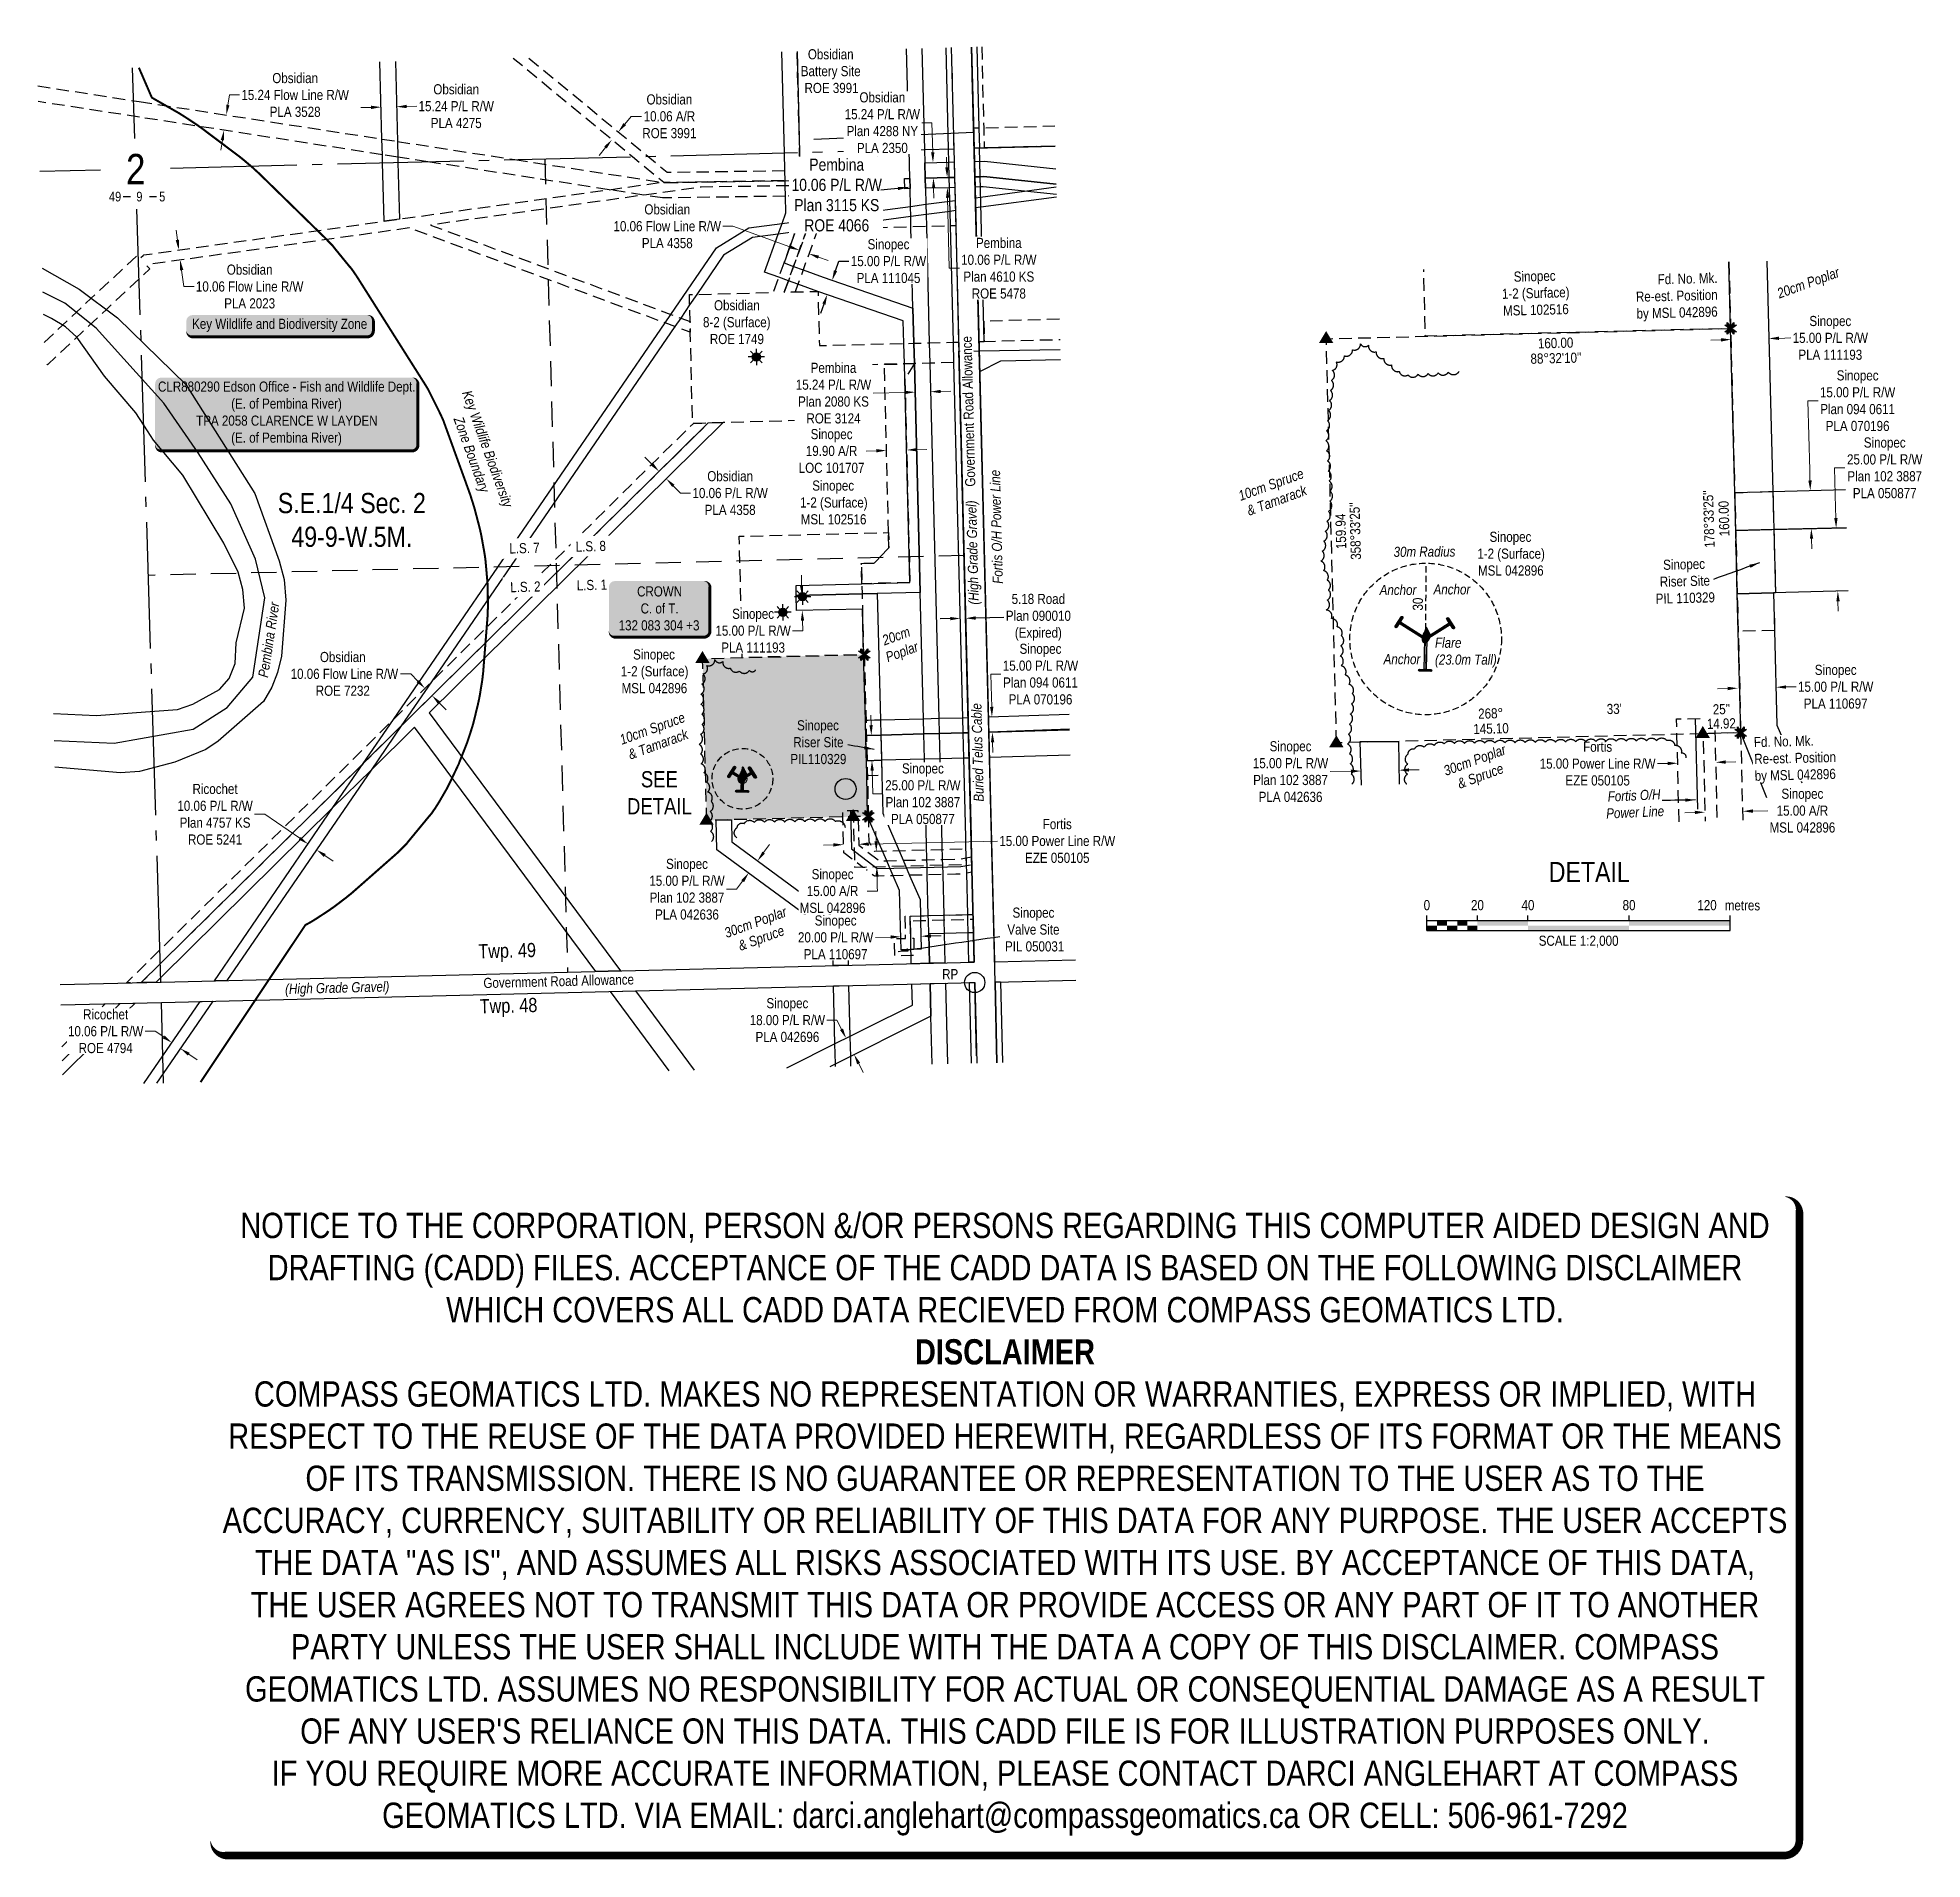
# Model space of a CAD drawing. Extents: x 619576 to 621440, y 5894318 to 5896119.
import ezdxf
from ezdxf.enums import TextEntityAlignment as Align

# ---------------------------------------------------------------- set-up
doc = ezdxf.new("R2010")
doc.units = 0
doc.header["$LTSCALE"] = 5
doc.header["$PDMODE"] = 32
doc.header["$PDSIZE"] = 50
for name, pattern in [('0', [1, 1, 0]), ('DASHDOT2', [12.7, 6.35, -3.175, 0, -3.175]), ('foc-ACCESSROAD', [3.75, 2.5, -1.25]), ('foc-FLOWLINE', [3.75, 2.5, -1.25]), ('foc-LSD', [8, 5, -3]), ('foc-QUARTERLINE', [33, 25, -3, 2, -3]), ('foc-TIELINE', [1.875, 1.25, -0.625]), ('foc-WHEELTRACKS', [2, 0.4, -1.6])]:
    doc.linetypes.add(name, pattern=pattern)
doc.layers.get('Defpoints').update_dxf_attribs({"color": 9})
for name, color, linetype in [('10', 1, 'Continuous'), ('35', 37, 'Continuous'), ('9', 3, 'Continuous'), ('AS-OWNER', 7, 'Continuous'), ('AS-POWER', 104, 'foc-POWER'), ('AS-POWER-T', 104, 'Continuous'), ('AS-SURFACE IMPACT', 7, 'Continuous'), ('AS-SYMBOL', 7, 'Continuous'), ('AS-TELUS', 224, 'foc-TEL'), ('AS-WILDLIFE', 131, 'DASHDOT2'), ('AS-WILDLIFE-BLOCK', 131, 'Continuous'), ('C-AR', 13, 'foc-ACCESSROAD'), ('C-RW', 13, 'Continuous'), ('C-SYMBOL', 7, 'Continuous'), ('C-WS', 13, 'foc-ACCESSROAD'), ('C-WS-S', 13, 'Continuous'), ('D-TXT', 6, 'Continuous'), ('DETAIL-T', 7, 'Continuous'), ('F-AR', 190, 'foc-ACCESSROAD'), ('F-EZE', 190, 'foc-FLOWLINE'), ('F-FLOWLINE', 190, 'foc-FLOWLINE'), ('F-RW', 190, 'Continuous'), ('F-WS', 190, 'foc-ACCESSROAD'), ('F-WS-S', 190, 'Continuous'), ('GRL', 7, 'Continuous'), ('L-BD', 7, 'Continuous'), ('L-MON', 1, 'Continuous'), ('L-MON-T', 1, 'Continuous'), ('L-ROAD-T', 7, 'Continuous'), ('L-SEC', 7, 'Continuous'), ('L-SECLBL', 7, 'Continuous'), ('L-SECQ', 8, 'foc-QUARTERLINE'), ('L-SECTION-LSD', 7, 'foc-LSD'), ('L-TITLEDB', 4, 'Continuous'), ('L-TITLEDB-T', 4, 'Continuous'), ('P-BUFFER-PURPLE', 187, 'foc-TIELINE'), ('P-BUFFER-PURPLE-T', 187, 'Continuous'), ('P-PROPOSED-H', 21, 'Continuous'), ('T-BUSH', 110, '0'), ('T-BUSH-T', 110, 'Continuous'), ('T-TIE', 201, 'foc-TIELINE'), ('T-WATER', 160, 'Continuous'), ('T-WATER-P3', 160, 'foc-WHEELTRACKS'), ('T-WATER-T', 170, 'Continuous')]:
    doc.layers.add(name, color=color, linetype=linetype)
for name, color, linetype, lineweight in [('C-AR-T', 13, 'Continuous', 9), ('C-RW-T', 13, 'Continuous', 9), ('C-WS-T', 13, 'Continuous', 9), ('F-EZE-T', 190, 'Continuous', 9), ('F-FLOWLINE-T', 190, 'Continuous', 9), ('F-RW-T', 190, 'Continuous', 9), ('T-TEXT', 48, 'Continuous', 18), ('T-TIE-T', 201, 'Continuous', 18)]:
    doc.layers.add(name, color=color, linetype=linetype, lineweight=lineweight)
doc.layers.add('DISCLAIMER', color=7, linetype='Continuous', plot=False)
doc.styles.add('100L', font='ARIALN.TTF', dxfattribs={"height": 11})
doc.styles.add('175L', font='ARIALN.TTF', dxfattribs={"height": 20})
doc.styles.add('18', font='ARIALN.TTF', dxfattribs={"height": 18})
doc.styles.add('240', font='ARIALN.TTF', dxfattribs={"height": 30})
doc.styles.add('80', font='ARIALN.TTF', dxfattribs={"height": 10})
doc.styles.add('80CG', font='ARIALN.TTF', dxfattribs={"height": 10})
doc.styles.add('80L', font='ARIALN.TTF', dxfattribs={"height": 10})
doc.styles.add('80LS', font='ARIALNI.TTF', dxfattribs={"height": 10})
doc.styles.add('foc-LtypeFont', font='ARIALN.TTF', dxfattribs={"height": 7.35})
doc.styles.add('SIMPLEX', font='ARIALN.TTF')
doc.linetypes.add('foc-POWER', pattern='A,6,-1,["P",foc-LtypeFont,S=0.2,R=0,X=-0.625,Y=-0.75],-1.24,4', length=12.24)
doc.linetypes.add('foc-TEL', pattern='A,2,-1,["T",foc-LtypeFont,S=0.2,R=0,X=-0.425,Y=-0.75],-1.24,8', length=12.24)
doc.linetypes.add('foc-TOPO-flowdirection-NOLINE', pattern='A,0,[">",foc-LtypeFont,S=0.3,R=0,X=0,Y=-0.945],-20,[">",foc-LtypeFont,S=0.3,R=0,X=0,Y=-0.945],0', length=20)
doc.dimstyles.new('Compass 5 000', dxfattribs={"dimscale": 5, "dimtxt": 9, "dimasz": 2, "dimexe": 0.2, "dimexo": 0.0625, "dimgap": 0.5, "dimtad": 0, "dimtih": 1, "dimtoh": 1, "dimzin": 0, "dimdsep": 46, "dimtxsty": '80CG', "dimcen": 0.1, "dimse1": 1, "dimse2": 1, "dimclrd": 256, "dimclrt": 256, "dimaunit": 1, "dimadec": 4, "dimazin": 0, "dimtfac": 0.06, "dimtofl": 0, "dimtmove": 0, "dimatfit": 1, "dimfxl": 0.2, "dimtolj": 1, "dimtzin": 0, "dimlwd": -1, "dimarcsym": 0})

msp = doc.modelspace()

# ---------------------------------------------------------------- texts
at = {"layer": 'AS-POWER', "insert": (621126.393, 5895373.332), "char_height": 9.99645, "attachment_point": 1, "rotation": 2.49942, "style": '80CG'}
msp.add_mtext_dynamic_manual_height_columns('\\pi2.5626;{\\fArial Narrow|b0|i1|c0|p34;Fortis O/H \\P\\pi0.33628;Power Line}', width=57.1191, gutter_width=50, heights=[0], dxfattribs=at)
at = {"layer": 'AS-POWER-T', "insert": (620521.014, 5895578.362), "char_height": 9.99645, "attachment_point": 1, "rotation": 91.457974, "style": '80CG'}
msp.add_mtext_dynamic_manual_height_columns('\\pi0.3461;{\\fArial Narrow|b0|i1|c0|p34;Fortis O/H Power Line}', width=112.50109, gutter_width=50, heights=[0], dxfattribs=at)
at = {"layer": 'AS-POWER-T', "char_height": 9.99645, "attachment_point": 1, "style": '80CG'}
for insert in [(620903.563, 5895577.781), (620956.887, 5895578.304), (620907.484, 5895509.324)]:
    msp.add_mtext_dynamic_manual_height_columns('\\pi0.056614;{\\fArial Narrow|b0|i1|c0|p34;Anchor}', width=37.39195, gutter_width=25, heights=[0], dxfattribs=dict(at, insert=insert))
at = {"layer": 'AS-TELUS', "insert": (620502.206, 5895362.972), "char_height": 9.99645, "attachment_point": 1, "rotation": 91.437073, "style": '80CG'}
msp.add_mtext_dynamic_manual_height_columns('\\pi0.31612;{\\fArial Narrow|b0|i1|c0|p34;Buried Telus Cable}', width=97.23506, gutter_width=50, heights=[0], dxfattribs=at)
at = {"layer": 'AS-WILDLIFE', "insert": (620012.099, 5895708.901), "char_height": 9.99645, "attachment_point": 5, "rotation": 289.939932, "style": '240'}
msp.add_mtext_dynamic_manual_height_columns('{\\fArial Narrow|b0|i1|c0|p34;Key Wildlife Biodiversity Zone Boundary}', width=122.39877, gutter_width=45, heights=[0], dxfattribs=at)
at = {"layer": 'C-SYMBOL', "color": 3, "insert": (619887.158, 5895668.643), "char_height": 19.99291, "width": 145.42807, "attachment_point": 2, "style": '175L'}
msp.add_mtext('S.E.1/4 Sec. 2\\P49-9-W.5M.', dxfattribs=at)
at = {"layer": 'C-WS', "insert": (620320.367, 5895443.889), "char_height": 9.99645, "width": 54.98499, "attachment_point": 1, "style": '80L'}
msp.add_mtext('\\pi7.1143;Sinopec\\P\\pi3.3639;Riser Site\\P\\pi0.4898;PIL110329', dxfattribs=at)
at = {"layer": 'C-WS-T', "char_height": 9.99645, "attachment_point": 1, "style": '80L'}
for s, insert, width, rotation in [('\\pi12.736;Sinopec\\P\\pi0.66368;1-2 (Surface)\\P\\pi1.3422;MSL 102516', (621023.343, 5895887.121), 66.2293, 1.464074), ('\\pi8.7065;Sinopec\\P\\pi4.9562;Riser Site\\P\\pi0.4898;PIL 110329', (621175.146, 5895602.337), 58.1694, 1.454289)]:
    msp.add_mtext(s, dxfattribs=dict(at, insert=insert, width=width, rotation=rotation))
at = {"layer": 'C-WS-T', "char_height": 9.99645, "width": 66.2293, "attachment_point": 1, "style": '80L'}
for s, insert in [('\\pi12.736;Sinopec\\P\\pi0.66368;1-2 (Surface)\\P\\pi1.3422;MSL 102516', (620329.759, 5895680.899)), ('\\pi12.736;Sinopec\\P\\pi0.66368;1-2 (Surface)\\P\\pi1.3422;MSL 042896', (620999.546, 5895630.27)), ('\\pi12.736;Sinopec\\P\\pi0.66368;1-2 (Surface)\\P\\pi1.3422;MSL 042896', (620152.555, 5895513.978))]:
    msp.add_mtext(s, dxfattribs=dict(at, insert=insert))
at = {"layer": 'C-WS-T', "insert": (620532.628, 5895258.662), "char_height": 9.99645, "attachment_point": 1, "style": '80L'}
msp.add_mtext_dynamic_manual_height_columns('\\pi7.9153;Sinopec\\P\\pi2.7876;Valve Site\\P\\pi0.49983;PIL 050031', width=56.58704, gutter_width=50, heights=[0], dxfattribs=at)
at = {"layer": 'D-TXT', "color": 3, "insert": (620012.085, 5895222.405), "char_height": 13.995, "attachment_point": 1, "rotation": 1.418002, "style": '80L'}
msp.add_mtext_dynamic_manual_height_columns('Twp. 49', width=101.3954, gutter_width=47.5, heights=[0], dxfattribs=at)
at = {"layer": 'DETAIL-T', "color": 3, "attachment_point": 5, "style": '80CG'}
for s, insert, char_height, width in [('SEE\\PDETAIL', (620191.336, 5895372.229), 15.9943, 63.61355), ('DETAIL', (621110.925, 5895293.852), 19.9929, 223.77862)]:
    msp.add_mtext(s, dxfattribs=dict(at, insert=insert, char_height=char_height, width=width))
at = {"layer": 'F-EZE-T', "insert": (620234.156, 5895859.177), "char_height": 9.99645, "width": 66.2293, "attachment_point": 1, "style": '80L'}
msp.add_mtext('\\pi11.206;Obsidian\\P\\pi0.27841;8-2 (Surface)\\P\\pi7.0768;ROE 1749', dxfattribs=at)
at = {"layer": 'L-BD', "style": '80L'}
for s, height, rotation, p in [("88°32'10''", 9.9965, 1.409675, (621077.991, 5895801.93)), ('160.00', 9.9965, 1.409675, (621077.622, 5895816.92)), ("358°33'25''", 9.99645, 91.442581, (620879.445, 5895630.958)), ("178°33'25''", 9.99645, 91.714616, (621229.139, 5895642.818)), ('160.00', 9.9965, 91.714616, (621244.127, 5895643.267)), ('159.94', 9.9965, 91.442581, (620865.204, 5895630.6)), ('268°', 9.9965, 1.442581, (621013.39, 5895450.676)), ("33'", 9.9965, 1.442581, (621135.704, 5895455.151)), ('145.10', 9.9965, 1.442581, (621013.768, 5895435.686))]:
    msp.add_text(s, height=height, rotation=rotation, dxfattribs=at).set_placement(p, align=Align.MIDDLE)
at = {"layer": 'P-BUFFER-PURPLE-T', "insert": (620917.198, 5895615.413), "char_height": 9.99648, "attachment_point": 1, "rotation": 0.318885, "style": '18'}
msp.add_mtext_dynamic_manual_height_columns('\\pi0.16646;{\\fArial Narrow|b0|i1|c0|p34;30m Radius}', width=60.7823, gutter_width=100, heights=[0], dxfattribs=at)
at = {"layer": 'T-BUSH-T', "char_height": 9.99645, "attachment_point": 2, "rotation": 20, "style": '80LS'}
for s, insert, width in [('20cm Poplar', (621325.769, 5895881.192), 65.38376), ('10cm Spruce\\P& Tamarack', (620794.441, 5895681.637), 67.28622), ('10cm Spruce\\P& Tamarack', (620182.596, 5895440.517), 67.28622), ('30cm Poplar\\P& Spruce', (620995.879, 5895409.198), 65.38376), ('30cm Poplar\\P& Spruce', (620284.612, 5895248.919), 67.28622)]:
    msp.add_mtext(s, dxfattribs=dict(at, insert=insert, width=width))
at = {"layer": 'T-TEXT', "insert": (620958.344, 5895525.553), "char_height": 9.99645, "attachment_point": 1, "style": '80'}
msp.add_mtext_dynamic_manual_height_columns('{\\fArial Narrow|b0|i1|c0|p34;Flare\\P(23.0m Tall)}', width=60.5502, gutter_width=22.5, heights=[0], dxfattribs=at)
at = {"layer": 'T-TEXT', "insert": (619872.56, 5895184.474), "char_height": 9.99645, "width": 104.91941, "attachment_point": 2, "rotation": 1.400813, "style": '80LS'}
msp.add_mtext('(High Grade Gravel)', dxfattribs=at)
at = {"layer": 'T-TIE-T', "insert": (620936.308, 5895552.152), "char_height": 9.99645, "attachment_point": 1, "rotation": 89.563937, "style": '80CG'}
msp.add_mtext_dynamic_manual_height_columns('\\pi0.28059;30', width=12.27599, gutter_width=25, heights=[0], dxfattribs=at)
at = {"layer": 'T-WATER-T', "insert": (619794.336, 5895486.775), "char_height": 9.99645, "attachment_point": 1, "rotation": 81.278995, "style": '80CG'}
msp.add_mtext_dynamic_manual_height_columns('\\pi0.33966;{\\fArial Narrow|b0|i1|c0|p34;Pembina River}', width=76.21869, gutter_width=50, heights=[0], dxfattribs=at)

# ---------------------------------------------------------------- blocks, each defined once
blk = doc.blocks.new('STRIA')
blk.add_hatch(color=255).paths.add_polyline_path([(-0.04, 1.52), (-1.47, -0.87), (1.39, -0.87)])
blk = doc.blocks.new('STRIAA')
blk.add_blockref('STRIA', (0, 0))
blk = doc.blocks.new('STRIB')
at = {"color": 1}
blk.add_solid([(-1.12, -0.67), (-0.04, 1.13), (1.04, -0.67)], dxfattribs=at)
blk = doc.blocks.new('STRIBB')
blk.add_blockref('STRIB', (0, 0))
blk = doc.blocks.new('STRICC')
for name in ['STRIAA', 'STRIBB']:
    blk.add_blockref(name, (0, 0))
blk = doc.blocks.new('fdspike')
blk.add_blockref('STRICC', (0, 0))
blk = doc.blocks.new('*U644')
h = blk.add_hatch(color=255)
h.dxf.hatch_style = 1
edge = h.paths.add_edge_path()
edge.add_arc((-1.1, 0.02), 0.2, 88.93, 268.93, ccw=False)
edge.add_line((-1.1, 0.22), (0.2, 0.2))
edge.add_line((0.2, 0.2), (1.1, 0.18))
edge.add_arc((1.1, -0.02), 0.2, -91.07, 88.93, ccw=False)
edge.add_line((1.1, -0.22), (-1.1, -0.18))
h = blk.add_hatch(color=255)
h.dxf.hatch_style = 1
edge = h.paths.add_edge_path()
edge.add_arc((0.05, 2.48), 0.2, -1.07, 178.93, ccw=False)
edge.add_line((0.25, 2.48), (0.2, 0.2))
edge.add_line((0.2, 0.2), (-0.2, 0.2))
edge.add_line((-0.2, 0.2), (-0.15, 2.49))
at = {"color": 255}
blk.add_lwpolyline([(-1.1, -0.18, -1), (-1.1, 0.22), (0.2, 0.2), (1.1, 0.18, -1), (1.1, -0.22)], format="xyb", close=True, dxfattribs=at)
at = {"color": 72, "const_width": 0.1, "flags": 128}
for points in [[(-1.1, 0.02), (1.1, -0.02)], [(0.05, 2.48), (0, 0)]]:
    blk.add_lwpolyline(points, dxfattribs=at)
at = {"color": 255, "flags": 128}
blk.add_lwpolyline([(-0.15, 2.49, -1), (0.25, 2.48), (0.2, 0.2), (-0.2, 0.2)], format="xyb", close=True, dxfattribs=at)
blk = doc.blocks.new('*U642')
h = blk.add_hatch(color=255)
h.dxf.hatch_style = 1
edge = h.paths.add_edge_path()
edge.add_arc((0.59, 0.93), 0.2, -32.269, 147.731, ccw=False)
edge.add_line((0.76, 0.82), (0.06, -0.28))
edge.add_line((0.06, -0.28), (-0.42, -1.04))
edge.add_arc((-0.59, -0.93), 0.2, 147.731, 327.731, ccw=False)
edge.add_line((-0.76, -0.82), (0.42, 1.04))
h = blk.add_hatch(color=255)
h.dxf.hatch_style = 1
edge = h.paths.add_edge_path()
edge.add_arc((2.12, -1.34), 0.2, -122.269, 57.731, ccw=False)
edge.add_line((2.01, -1.51), (0.06, -0.28))
edge.add_line((0.06, -0.28), (0.28, 0.06))
edge.add_line((0.28, 0.06), (2.23, -1.17))
at = {"color": 255}
blk.add_lwpolyline([(0.42, 1.04, -1), (0.76, 0.82), (0.06, -0.28), (-0.42, -1.04, -1), (-0.76, -0.82)], format="xyb", close=True, dxfattribs=at)
at = {"color": 72, "const_width": 0.1, "flags": 128}
for points in [[(0.59, 0.93), (-0.59, -0.93)], [(2.12, -1.34), (0, 0)]]:
    blk.add_lwpolyline(points, dxfattribs=at)
at = {"color": 255, "flags": 128}
blk.add_lwpolyline([(2.23, -1.17, -1), (2.01, -1.51), (0.06, -0.28), (0.28, 0.06)], format="xyb", close=True, dxfattribs=at)
blk = doc.blocks.new('*U643')
h = blk.add_hatch(color=255)
h.dxf.hatch_style = 1
edge = h.paths.add_edge_path()
edge.add_arc((-1.97, -1.24), 0.2, 122.2075, 302.2075, ccw=False)
edge.add_line((-2.08, -1.07), (-0.28, 0.06))
edge.add_line((-0.28, 0.06), (-0.06, -0.28))
edge.add_line((-0.06, -0.28), (-1.86, -1.41))
h = blk.add_hatch(color=255)
h.dxf.hatch_style = 1
edge = h.paths.add_edge_path()
edge.add_arc((0.59, -0.93), 0.2, -147.7925, 32.2075, ccw=False)
edge.add_line((0.42, -1.04), (-0.28, 0.06))
edge.add_line((-0.28, 0.06), (-0.76, 0.82))
edge.add_arc((-0.59, 0.93), 0.2, 32.2075, 212.2075, ccw=False)
edge.add_line((-0.42, 1.04), (0.76, -0.82))
at = {"color": 255, "flags": 128}
blk.add_lwpolyline([(-1.86, -1.41, -1), (-2.08, -1.07), (-0.28, 0.06), (-0.06, -0.28)], format="xyb", close=True, dxfattribs=at)
at = {"color": 72, "const_width": 0.1, "flags": 128}
for points in [[(-1.97, -1.24), (0, 0)], [(0.59, -0.93), (-0.59, 0.93)]]:
    blk.add_lwpolyline(points, dxfattribs=at)
at = {"color": 255}
blk.add_lwpolyline([(0.76, -0.82, -1), (0.42, -1.04), (-0.28, 0.06), (-0.76, 0.82, -1), (-0.42, 1.04)], format="xyb", close=True, dxfattribs=at)
blk = doc.blocks.new('TEMP')
h = blk.add_hatch(color=255)
h.dxf.hatch_style = 1
h.paths.add_polyline_path([(0, 0.25), (-0.67, 1.15), (-0.67, 0.67), (-1.15, 0.67), (-0.25, 0), (-1.15, -0.67), (-0.67, -0.67), (-0.67, -1.15), (0, -0.25), (0.67, -1.15), (0.67, -0.67), (1.15, -0.67), (0.25, 0), (1.15, 0.67), (0.67, 0.67), (0.67, 1.15)])
h.paths.add_polyline_path([(0.57, 0.85), (0.57, 0.57), (0.85, 0.57), (0.08, 0), (0.85, -0.57), (0.57, -0.57), (0.57, -0.85), (0, -0.08), (-0.57, -0.85), (-0.57, -0.57), (-0.85, -0.57), (-0.08, 0), (-0.85, 0.57), (-0.57, 0.57), (-0.57, 0.85), (0, 0.08)], flags=16)
h = blk.add_hatch(color=1)
h.dxf.hatch_style = 1
h.paths.add_polyline_path([(0, 0.08), (-0.57, 0.85), (-0.57, 0.57), (-0.85, 0.57), (-0.08, 0), (-0.85, -0.57), (-0.57, -0.57), (-0.57, -0.85), (0, -0.08), (0.57, -0.85), (0.57, -0.57), (0.85, -0.57), (0.08, 0), (0.85, 0.57), (0.57, 0.57), (0.57, 0.85)])
at = {"color": 1}
for p, q in [((-0.08, 0), (0.08, 0)), ((0, 0.08), (0, -0.08))]:
    blk.add_line(p, q, dxfattribs=at)
at = {"color": 255, "flags": 128}
blk.add_lwpolyline([(-0.25, 0), (-1.15, 0.67), (-0.67, 0.67), (-0.67, 1.15), (0, 0.25), (0.67, 1.15), (0.67, 0.67), (1.15, 0.67), (0.25, 0), (1.15, -0.67), (0.67, -0.67), (0.67, -1.15), (0, -0.25), (-0.67, -1.15), (-0.67, -0.67), (-1.15, -0.67)], close=True, dxfattribs=at)
at = {"color": 1, "flags": 128}
blk.add_lwpolyline([(-0.08, 0), (-0.85, 0.57), (-0.57, 0.57), (-0.57, 0.85), (0, 0.08), (0.57, 0.85), (0.57, 0.57), (0.85, 0.57), (0.08, 0), (0.85, -0.57), (0.57, -0.57), (0.57, -0.85), (0, -0.08), (-0.57, -0.85), (-0.57, -0.57), (-0.85, -0.57)], close=True, dxfattribs=at)
blk = doc.blocks.new('L-SECLBL')
at = {"layer": '9', "color": 7}
for p, q in [((-5.1, -27.8), (-12.3, -27.8)), ((20.7, -27.8), (13.5, -27.8))]:
    blk.add_line(p, q, dxfattribs=at)
at = {"layer": '10', "color": 2, "style": 'SIMPLEX'}
blk.add_attdef('SEC', text='', height=30, dxfattribs=at).set_placement((0, 0), align=Align.MIDDLE)
at = {"layer": '10', "color": 5, "style": '80L'}
blk.add_attdef('TWP', text='', height=9.5, dxfattribs=at).set_placement((-14.4, -27.4), align=Align.MIDDLE_RIGHT)
blk.add_attdef('RGE', text='', height=9.5, dxfattribs=at).set_placement((3.6, -27.4), align=Align.MIDDLE_CENTER)
blk.add_attdef('MER', text='', height=9.5, dxfattribs=at).set_placement((23.2, -27.4), align=Align.MIDDLE_LEFT)
blk = doc.blocks.new('*U597')
h = blk.add_hatch(color=255)
edge = h.paths.add_edge_path()
edge.add_line((-124, -37), (124, -37))
edge.add_arc((124, -31), 6, 270, 360)
edge.add_line((130, -31), (130, 29.5))
edge.add_arc((124, 29.5), 6, 0, 90)
edge.add_line((124, 35.5), (-124, 35.5))
edge.add_arc((-124, 29.5), 6, 90, 180)
edge.add_line((-130, 29.5), (-130, -31))
edge.add_arc((-124, -31), 6, 180, 270)
at = {"color": 44, "flags": 128}
blk.add_lwpolyline([(-124, -37, 3, 3, 0), (124, -37, 3, 3, 0.414214), (130, -31, 3, 3, 0), (130, 29.5, 3, 0, 0.414214), (124, 35.5, 0, 0, 0), (-124, 35.5, 0, 0, 0.414214), (-130, 29.5, 0, 0, 0), (-130, -31, 0, 3, 0.414214)], format="xyseb", close=True, dxfattribs=at)
at = {"color": 44, "style": '80'}
blk.add_attdef('ENTER_TEXT_001', (-36, -5), '', height=10, dxfattribs=at)
blk = doc.blocks.new('*D598')
at = {"layer": 'C-AR-T', "transparency": 16777216}
for p, q in [((620405.9, 5895710.4), (620395.9, 5895710.1)), ((620445.8, 5895711.3), (620455.8, 5895711.6))]:
    blk.add_line(p, q, dxfattribs=at)
for points in [[(620405.9, 5895712), (620405.9, 5895708.7), (620415.9, 5895710.6)], [(620445.8, 5895713), (620445.8, 5895709.7), (620435.8, 5895711.1)]]:
    blk.add_solid(points, dxfattribs=at)
at = {"layer": 'Defpoints', "color": 0, "transparency": 16777216}
for p in [(620415.9, 5895710.6), (620416.2, 5895698.2), (620436.1, 5895698.7)]:
    blk.add_point(p, dxfattribs=at)
at = {"layer": 'C-AR-T', "transparency": 16777216, "insert": (620361.6, 5895710.1), "char_height": 10, "attachment_point": 5, "style": '80CG'}
blk.add_mtext('\\A1;Sinopec\\P19.90 A/R\\PLOC 101707', dxfattribs=at)
blk = doc.blocks.new('*D599')
at = {"layer": 'C-AR-T', "transparency": 16777216}
for p, q in [((620405.7, 5895324.2), (620405.4, 5895334.1)), ((620406.6, 5895289.2), (620406.8, 5895279.2)), ((620396.9, 5895275), (620406.9, 5895275)), ((620406.9, 5895275), (620406.8, 5895279.2))]:
    blk.add_line(p, q, dxfattribs=at)
blk.add_solid([(620407.3, 5895324.2), (620404, 5895324.1), (620405.9, 5895314.2)], dxfattribs=at)
at = {"layer": 'Defpoints', "color": 0, "transparency": 16777216}
for p in [(620435, 5895314.9), (620406.3, 5895299.2), (620435.4, 5895299.9)]:
    blk.add_point(p, dxfattribs=at)
at = {"layer": 'C-AR-T', "transparency": 16777216, "insert": (620362.6, 5895275), "char_height": 10, "attachment_point": 5, "style": '80CG', "bg_fill": 3, "box_fill_scale": 1.1, "bg_fill_color": 256, "bg_fill_true_color": 13158600, "bg_fill_transparency": 0}
blk.add_mtext('\\A1;Sinopec\\P15.00 A/R\\PMSL 042896', dxfattribs=at)
at = {"layer": 'C-AR-T', "transparency": 16777216}
blk.add_solid([(620408.2, 5895289.2), (620404.9, 5895289.1), (620406.3, 5895299.2)], dxfattribs=at)
blk = doc.blocks.new('*D600')
at = {"layer": 'Defpoints', "color": 0, "transparency": 16777216}
for p in [(620373.2, 5895330.7), (620388.2, 5895331.1), (620373.5, 5895320.9)]:
    blk.add_point(p, dxfattribs=at)
at = {"layer": 'F-EZE-T', "transparency": 16777216}
for p, q in [((620398.5, 5895321.5), (620525.7, 5895324.5)), ((620363.5, 5895320.7), (620353.5, 5895320.4))]:
    blk.add_line(p, q, dxfattribs=at)
for points in [[(620398.4, 5895323.2), (620398.5, 5895319.8), (620388.5, 5895321.3)], [(620363.4, 5895322.3), (620363.5, 5895319), (620373.5, 5895320.9)]]:
    blk.add_solid(points, dxfattribs=at)
at = {"layer": 'F-EZE-T', "transparency": 16777216, "insert": (620584.8, 5895324.5), "char_height": 10, "attachment_point": 5, "style": '80CG', "bg_fill": 3, "box_fill_scale": 1.1, "bg_fill_color": 256, "bg_fill_true_color": 13158600, "bg_fill_transparency": 0}
blk.add_mtext('\\A1;Fortis\\P15.00 Power Line R/W\\PEZE 050105', dxfattribs=at)
blk = doc.blocks.new('*D601')
at = {"layer": 'Defpoints', "color": 0, "transparency": 16777216}
for p in [(619778.5, 5895917.6), (619779.9, 5895907.6), (619717.4, 5895898.9)]:
    blk.add_point(p, dxfattribs=at)
at = {"layer": 'F-FLOWLINE-T', "transparency": 16777216}
for p, q in [((619714.6, 5895918.7), (619713.3, 5895928.6)), ((619718.8, 5895888.9), (619721.1, 5895872.7)), ((619721.1, 5895872.7), (619731.1, 5895872.7))]:
    blk.add_line(p, q, dxfattribs=at)
for points in [[(619716.3, 5895919), (619713, 5895918.5), (619716, 5895908.8)], [(619720.5, 5895889.2), (619717.2, 5895888.7), (619717.4, 5895898.9)]]:
    blk.add_solid(points, dxfattribs=at)
at = {"layer": 'F-FLOWLINE-T', "transparency": 16777216, "insert": (619786.1, 5895872.7), "char_height": 10, "attachment_point": 5, "style": '80CG'}
blk.add_mtext('\\A1;Obsidian\\P10.06 Flow Line R/W\\PPLA 2023', dxfattribs=at)
blk = doc.blocks.new('*D602')
at = {"layer": 'Defpoints', "color": 0, "transparency": 16777216}
for p in [(620467.9, 5895995.5), (620462.3, 5895980.1), (620468.3, 5895980.3)]:
    blk.add_point(p, dxfattribs=at)
at = {"layer": 'F-EZE-T', "transparency": 16777216}
for p, q in [((620460.9, 5896034.7), (620450.9, 5896034.7)), ((620461.6, 5896005.3), (620460.9, 5896034.7)), ((620462.5, 5895970.1), (620462.8, 5895960.1))]:
    blk.add_line(p, q, dxfattribs=at)
for points in [[(620463.3, 5896005.4), (620460, 5896005.3), (620461.9, 5895995.3)], [(620464.2, 5895970.2), (620460.9, 5895970.1), (620462.3, 5895980.1)]]:
    blk.add_solid(points, dxfattribs=at)
at = {"layer": 'F-EZE-T', "transparency": 16777216, "insert": (620411.8, 5896034.7), "char_height": 10, "attachment_point": 5, "style": '80CG', "bg_fill": 3, "box_fill_scale": 1.1, "bg_fill_color": 256, "bg_fill_true_color": 13158600, "bg_fill_transparency": 0}
blk.add_mtext('\\A1;Obsidian\\P15.24 P/L R/W\\PPlan 4288 NY\\PPLA 2350', dxfattribs=at)
blk = doc.blocks.new('*D603')
at = {"layer": 'Defpoints', "color": 0, "transparency": 16777216}
for p in [(619757.1, 5896043.2), (619763, 5896042.3), (619754.7, 5896028.2)]:
    blk.add_point(p, dxfattribs=at)
at = {"layer": 'F-FLOWLINE-T', "transparency": 16777216}
for p, q in [((619764.5, 5896052.2), (619766.1, 5896062.1)), ((619766.1, 5896062.1), (619776.1, 5896062.1)), ((619759.2, 5896017.4), (619757.6, 5896007.5))]:
    blk.add_line(p, q, dxfattribs=at)
for points in [[(619762.9, 5896052.5), (619766.2, 5896051.9), (619763, 5896042.3)], [(619757.5, 5896017.6), (619760.8, 5896017.1), (619760.7, 5896027.2)]]:
    blk.add_solid(points, dxfattribs=at)
at = {"layer": 'F-FLOWLINE-T', "transparency": 16777216, "insert": (619831.1, 5896062.1), "char_height": 10, "attachment_point": 5, "style": '80CG'}
blk.add_mtext('\\A1;Obsidian\\P15.24 Flow Line R/W\\PPLA 3528', dxfattribs=at)
blk = doc.blocks.new('*D604')
at = {"layer": 'Defpoints', "color": 0, "transparency": 16777216}
for p in [(620189.3, 5895688.1), (620196.3, 5895681), (620198.1, 5895682.7)]:
    blk.add_point(p, dxfattribs=at)
at = {"layer": 'F-EZE-T', "transparency": 16777216}
for p, q in [((620184, 5895697), (620177, 5895704.1)), ((620205.1, 5895675.6), (620212.2, 5895668.5)), ((620212.2, 5895668.5), (620222.2, 5895668.5))]:
    blk.add_line(p, q, dxfattribs=at)
for points in [[(620185.2, 5895698.2), (620182.8, 5895695.9), (620191, 5895689.9)], [(620206.3, 5895676.8), (620204, 5895674.5), (620198.1, 5895682.7)]]:
    blk.add_solid(points, dxfattribs=at)
at = {"layer": 'F-EZE-T', "transparency": 16777216, "insert": (620261.3, 5895668.5), "char_height": 10, "attachment_point": 5, "style": '80CG'}
blk.add_mtext('\\A1;Obsidian\\P10.06 P/L R/W\\PPLA 4358 ', dxfattribs=at)
blk = doc.blocks.new('*D605')
at = {"layer": 'Defpoints', "color": 0, "transparency": 16777216}
for p in [(619915.9, 5896058.7), (619931.1, 5896059.1), (619931.4, 5896050.5)]:
    blk.add_point(p, dxfattribs=at)
at = {"layer": 'F-RW-T', "transparency": 16777216}
for p, q in [((619906.1, 5896049.8), (619896.1, 5896049.6)), ((619941.4, 5896050.7), (619951.4, 5896051))]:
    blk.add_line(p, q, dxfattribs=at)
for points in [[(619906.1, 5896051.5), (619906.2, 5896048.2), (619916.1, 5896050.1)], [(619941.3, 5896052.4), (619941.4, 5896049.1), (619931.4, 5896050.5)]]:
    blk.add_solid(points, dxfattribs=at)
at = {"layer": 'F-RW-T', "transparency": 16777216, "insert": (619990.4, 5896051), "char_height": 10, "attachment_point": 5, "style": '80CG'}
blk.add_mtext('\\A1;Obsidian\\P15.24 P/L R/W\\PPLA 4275', dxfattribs=at)
blk = doc.blocks.new('*D606')
at = {"layer": 'Defpoints', "color": 0, "transparency": 16777216}
for p in [(620332.3, 5895915.5), (620339.3, 5895905.2), (620341.8, 5895912.1)]:
    blk.add_point(p, dxfattribs=at)
at = {"layer": 'F-FLOWLINE-T', "transparency": 16777216}
for p, q in [((620264.1, 5895932.3), (620254.1, 5895932.3)), ((620320.4, 5895912), (620264.1, 5895932.3)), ((620348.7, 5895901.8), (620358.1, 5895898.4))]:
    blk.add_line(p, q, dxfattribs=at)
for points in [[(620321, 5895913.5), (620319.8, 5895910.4), (620329.8, 5895908.6)], [(620349.2, 5895903.3), (620348.1, 5895900.2), (620339.3, 5895905.2)]]:
    blk.add_solid(points, dxfattribs=at)
at = {"layer": 'F-FLOWLINE-T', "transparency": 16777216, "insert": (620199.1, 5895932.3), "char_height": 10, "attachment_point": 5, "style": '80CG'}
blk.add_mtext('\\A1;Obsidian\\P10.06 Flow Line R/W\\PPLA 4358', dxfattribs=at)
blk = doc.blocks.new('*D607')
at = {"layer": 'C-RW-T', "transparency": 16777216}
for p, q in [((620294.4, 5895313), (620300.3, 5895321.1)), ((620267.7, 5895276.8), (620257.7, 5895276.8)), ((620273.6, 5895284.8), (620267.7, 5895276.8))]:
    blk.add_line(p, q, dxfattribs=at)
for points in [[(620293.1, 5895314), (620295.7, 5895312), (620288.5, 5895305)], [(620272.3, 5895285.8), (620275, 5895283.8), (620279.6, 5895292.9)]]:
    blk.add_solid(points, dxfattribs=at)
at = {"layer": 'Defpoints', "color": 0, "transparency": 16777216}
for p in [(620279.6, 5895292.9), (620287.1, 5895287.3), (620296.1, 5895299.4)]:
    blk.add_point(p, dxfattribs=at)
at = {"layer": 'C-RW-T', "transparency": 16777216, "insert": (620218.6, 5895276.8), "char_height": 10, "attachment_point": 5, "style": '80CG'}
blk.add_mtext('\\A1;Sinopec\\P15.00 P/L R/W\\PPlan 102 3887\\PPLA 042636', dxfattribs=at)
blk = doc.blocks.new('*D608')
at = {"layer": 'C-RW-T', "transparency": 16777216}
for p, q in [((620366.9, 5895147.4), (620356.9, 5895147.4)), ((620371.4, 5895138.4), (620366.9, 5895147.4)), ((620388.4, 5895104.4), (620392.9, 5895095.5))]:
    blk.add_line(p, q, dxfattribs=at)
for points in [[(620372.9, 5895139.2), (620369.9, 5895137.7), (620375.9, 5895129.5)], [(620389.9, 5895105.2), (620386.9, 5895103.7), (620383.9, 5895113.4)]]:
    blk.add_solid(points, dxfattribs=at)
at = {"layer": 'Defpoints', "color": 0, "transparency": 16777216}
for p in [(620375.9, 5895129.5), (620386.7, 5895134.8), (620394.7, 5895118.7)]:
    blk.add_point(p, dxfattribs=at)
at = {"layer": 'C-RW-T', "transparency": 16777216, "insert": (620317.9, 5895147.4), "char_height": 10, "attachment_point": 5, "style": '80CG'}
blk.add_mtext('\\A1;Sinopec\\P18.00 P/L R/W\\PPLA 042696', dxfattribs=at)
blk = doc.blocks.new('*D609')
at = {"layer": 'C-RW-T', "transparency": 16777216}
for p, q in [((620400.6, 5895439), (620400.4, 5895449)), ((620401.8, 5895394.1), (620402.4, 5895371.2)), ((620402.4, 5895371.2), (620412.4, 5895371.2))]:
    blk.add_line(p, q, dxfattribs=at)
for points in [[(620402.3, 5895439.1), (620399, 5895439), (620400.9, 5895429)], [(620403.4, 5895394.1), (620400.1, 5895394), (620401.5, 5895404.1)]]:
    blk.add_solid(points, dxfattribs=at)
at = {"layer": 'Defpoints', "color": 0, "transparency": 16777216}
for p in [(620400.9, 5895429), (620427.2, 5895429.7)]:
    blk.add_point(p, dxfattribs=at)
at = {"layer": 'C-RW-T', "transparency": 16777216, "insert": (620451.9, 5895371.2), "char_height": 10, "attachment_point": 5, "style": '80CG', "bg_fill": 3, "box_fill_scale": 1.1, "bg_fill_color": 256, "bg_fill_true_color": 13158600, "bg_fill_transparency": 0}
blk.add_mtext('\\A1;Sinopec\\P25.00 P/L R/W\\PPlan 102 3887\\PPLA 050877', dxfattribs=at)
at = {"layer": 'Defpoints', "color": 0, "transparency": 16777216}
blk.add_point((620427.8, 5895404.8), dxfattribs=at)
blk = doc.blocks.new('*D610')
at = {"layer": 'C-RW-T', "transparency": 16777216}
for p, q in [((620529.1, 5895489.5), (620519.1, 5895489.5)), ((620519.1, 5895489.5), (620519.7, 5895467.2)), ((620520, 5895457.2), (620519.7, 5895467.2)), ((620520.9, 5895422.1), (620521.1, 5895412.1))]:
    blk.add_line(p, q, dxfattribs=at)
blk.add_solid([(620522.5, 5895422.2), (620519.2, 5895422.1), (620520.6, 5895432.1)], dxfattribs=at)
at = {"layer": 'Defpoints', "color": 0, "transparency": 16777216}
for p in [(620417.4, 5895444.5), (620520.2, 5895447.2), (620417.8, 5895429.5)]:
    blk.add_point(p, dxfattribs=at)
at = {"layer": 'C-RW-T', "transparency": 16777216, "insert": (620568.2, 5895489.5), "char_height": 10, "attachment_point": 5, "style": '80CG', "bg_fill": 3, "box_fill_scale": 1.1, "bg_fill_color": 256, "bg_fill_true_color": 13158600, "bg_fill_transparency": 0}
blk.add_mtext('\\A1;Sinopec\\P15.00 P/L R/W\\PPlan 094 0611\\PPLA 070196', dxfattribs=at)
at = {"layer": 'C-RW-T', "transparency": 16777216}
blk.add_solid([(620521.6, 5895457.2), (620518.3, 5895457.1), (620520.2, 5895447.2)], dxfattribs=at)
blk = doc.blocks.new('*D611')
at = {"layer": 'C-RW-T', "transparency": 16777216}
for p, q in [((620460, 5895230.6), (620470, 5895230.8)), ((620420, 5895229.5), (620405.1, 5895229.2))]:
    blk.add_line(p, q, dxfattribs=at)
for points in [[(620420, 5895231.2), (620420, 5895227.9), (620430, 5895229.8)], [(620459.9, 5895232.2), (620460, 5895228.9), (620450, 5895230.3)]]:
    blk.add_solid(points, dxfattribs=at)
at = {"layer": 'Defpoints', "color": 0, "transparency": 16777216}
for p in [(620430, 5895229.8), (620430.2, 5895222.6), (620450.2, 5895223.1)]:
    blk.add_point(p, dxfattribs=at)
at = {"layer": 'C-RW-T', "transparency": 16777216, "insert": (620365.6, 5895229.2), "char_height": 10, "attachment_point": 5, "style": '80CG', "bg_fill": 3, "box_fill_scale": 1.1, "bg_fill_color": 256, "bg_fill_true_color": 13158600, "bg_fill_transparency": 0}
blk.add_mtext('\\A1;Sinopec\\P20.00 P/L R/W\\PPLA 110697', dxfattribs=at)
blk = doc.blocks.new('*D612')
at = {"layer": 'C-RW-T', "transparency": 16777216}
for p, q in [((620332, 5895577.4), (620331.7, 5895587.4)), ((620323.1, 5895532.4), (620333.1, 5895532.4)), ((620332.8, 5895542.4), (620333.1, 5895532.4))]:
    blk.add_line(p, q, dxfattribs=at)
blk.add_solid([(620333.6, 5895577.4), (620330.3, 5895577.3), (620332.2, 5895567.4)], dxfattribs=at)
at = {"layer": 'Defpoints', "color": 0, "transparency": 16777216}
for p in [(620358, 5895568), (620332.6, 5895552.4), (620358.4, 5895553)]:
    blk.add_point(p, dxfattribs=at)
at = {"layer": 'C-RW-T', "transparency": 16777216, "insert": (620284, 5895532.4), "char_height": 10, "attachment_point": 5, "style": '80CG', "bg_fill": 3, "box_fill_scale": 1.1, "bg_fill_color": 256, "bg_fill_true_color": 13158600, "bg_fill_transparency": 0}
blk.add_mtext('\\A1;Sinopec\\P15.00 P/L R/W\\PPLA 111193', dxfattribs=at)
at = {"layer": 'C-RW-T', "transparency": 16777216}
blk.add_solid([(620334.5, 5895542.4), (620331.2, 5895542.3), (620332.6, 5895552.4)], dxfattribs=at)
blk = doc.blocks.new('*D613')
at = {"layer": 'C-RW', "transparency": 16777216}
for p, q in [((620365.5, 5895888.4), (620368.8, 5895897.8)), ((620368.8, 5895897.8), (620378.8, 5895897.8)), ((620354.1, 5895855.3), (620350.8, 5895845.9))]:
    blk.add_line(p, q, dxfattribs=at)
for points in [[(620363.9, 5895888.9), (620367.1, 5895887.8), (620362.2, 5895878.9)], [(620352.5, 5895855.9), (620355.6, 5895854.8), (620357.3, 5895864.8)]]:
    blk.add_solid(points, dxfattribs=at)
at = {"layer": 'Defpoints', "color": 0, "transparency": 16777216}
for p in [(620362.2, 5895878.9), (620377.9, 5895857.6)]:
    blk.add_point(p, dxfattribs=at)
at = {"layer": 'C-RW', "transparency": 16777216, "insert": (620417.9, 5895897.8), "char_height": 10, "attachment_point": 5, "style": '80CG', "bg_fill": 3, "box_fill_scale": 1.1, "bg_fill_color": 256, "bg_fill_true_color": 13158600, "bg_fill_transparency": 0}
blk.add_mtext('\\A1;Sinopec\\P15.00 P/L R/W\\PPLA 111045', dxfattribs=at)
at = {"layer": 'Defpoints', "color": 0, "transparency": 16777216}
blk.add_point((620382.8, 5895871.8), dxfattribs=at)
blk = doc.blocks.new('*D614')
at = {"layer": 'Defpoints', "color": 0, "transparency": 16777216}
for p in [(620483.8, 5895749.9), (620489, 5895750), (620494.1, 5895544.7)]:
    blk.add_point(p, dxfattribs=at)
at = {"layer": 'L-TITLEDB-T', "transparency": 16777216}
for p, q in [((620478.9, 5895544.4), (620468.9, 5895544.1)), ((620504.1, 5895545), (620532.1, 5895545.7))]:
    blk.add_line(p, q, dxfattribs=at)
for points in [[(620504.1, 5895546.7), (620504.1, 5895543.3), (620494.1, 5895544.7)], [(620478.9, 5895546), (620479, 5895542.7), (620488.9, 5895544.6)]]:
    blk.add_solid(points, dxfattribs=at)
at = {"layer": 'L-TITLEDB-T', "transparency": 16777216, "insert": (620566.1, 5895545.7), "char_height": 10, "attachment_point": 5, "style": '80CG'}
blk.add_mtext('\\A1;5.18 Road \\PPlan 090010\\P(Expired)', dxfattribs=at)
blk = doc.blocks.new('*D615')
at = {"layer": 'Defpoints', "color": 0, "transparency": 16777216}
for p in [(620442.8, 5895824), (620458.1, 5895824.4), (620459.5, 5895768.7)]:
    blk.add_point(p, dxfattribs=at)
at = {"layer": 'F-RW-T', "transparency": 16777216}
for p, q in [((620434.2, 5895768.1), (620402.6, 5895767.3)), ((620469.5, 5895769), (620479.5, 5895769.2))]:
    blk.add_line(p, q, dxfattribs=at)
for points in [[(620469.4, 5895770.6), (620469.5, 5895767.3), (620459.5, 5895768.7)], [(620434.2, 5895769.7), (620434.3, 5895766.4), (620444.2, 5895768.3)]]:
    blk.add_solid(points, dxfattribs=at)
at = {"layer": 'F-RW-T', "transparency": 16777216, "insert": (620363.5, 5895767.3), "char_height": 10, "attachment_point": 5, "style": '80CG', "bg_fill": 3, "box_fill_scale": 1.1, "bg_fill_color": 256, "bg_fill_true_color": 13158600, "bg_fill_transparency": 0}
blk.add_mtext('\\A1;Pembina\\P15.24 P/L R/W\\PPlan 2080 KS\\PROE 3124', dxfattribs=at)
blk = doc.blocks.new('*D616')
at = {"layer": 'Defpoints', "color": 0, "transparency": 16777216}
for p in [(620115.6, 5896041.5), (620122, 5896049.3), (620150.7, 5896025.6)]:
    blk.add_point(p, dxfattribs=at)
at = {"layer": 'F-EZE-T', "transparency": 16777216}
for p, q in [((620157.1, 5896033.3), (620163.5, 5896041)), ((620163.5, 5896041), (620173.5, 5896041)), ((620138, 5896010.1), (620131.6, 5896002.4))]:
    blk.add_line(p, q, dxfattribs=at)
for points in [[(620155.8, 5896034.4), (620158.4, 5896032.3), (620150.7, 5896025.6)], [(620136.7, 5896011.2), (620139.2, 5896009.1), (620144.3, 5896017.8)]]:
    blk.add_solid(points, dxfattribs=at)
at = {"layer": 'F-EZE-T', "transparency": 16777216, "insert": (620201.2, 5896041), "char_height": 10, "attachment_point": 5, "style": '80CG'}
blk.add_mtext('\\A1;Obsidian\\P10.06 A/R\\PROE 3991', dxfattribs=at)
blk = doc.blocks.new('*D617')
at = {"layer": 'Defpoints', "color": 0, "transparency": 16777216}
for p in [(619852.2, 5895315.8), (619822.1, 5895289.8), (619830.4, 5895284.1)]:
    blk.add_point(p, dxfattribs=at)
at = {"layer": 'F-EZE-T', "transparency": 16777216}
for p, q in [((619801, 5895350.9), (619791, 5895350.9)), ((619835.7, 5895327.2), (619801, 5895350.9)), ((619860.4, 5895310.2), (619868.7, 5895304.5))]:
    blk.add_line(p, q, dxfattribs=at)
for points in [[(619836.6, 5895328.6), (619834.7, 5895325.8), (619843.9, 5895321.5)], [(619861.4, 5895311.6), (619859.5, 5895308.8), (619852.2, 5895315.8)]]:
    blk.add_solid(points, dxfattribs=at)
at = {"layer": 'F-EZE-T', "transparency": 16777216, "insert": (619751.9, 5895350.9), "char_height": 10, "attachment_point": 5, "style": '80CG'}
blk.add_mtext('\\A1;Ricochet\\P10.06 P/L R/W\\PPlan 4757 KS\\PROE 5241', dxfattribs=at)
blk = doc.blocks.new('*D618')
at = {"layer": 'Defpoints', "color": 0, "transparency": 16777216}
for p in [(619721.7, 5895143.2), (619730, 5895137.5), (619717.6, 5895119.4)]:
    blk.add_point(p, dxfattribs=at)
at = {"layer": 'F-EZE-T', "transparency": 16777216}
for p, q in [((619692.8, 5895136.4), (619682.8, 5895136.4)), ((619701.1, 5895130.8), (619692.8, 5895136.4)), ((619725.8, 5895113.8), (619734.1, 5895108.1))]:
    blk.add_line(p, q, dxfattribs=at)
for points in [[(619702, 5895132.1), (619700.1, 5895129.4), (619709.3, 5895125.1)], [(619726.8, 5895115.1), (619724.9, 5895112.4), (619717.6, 5895119.4)]]:
    blk.add_solid(points, dxfattribs=at)
at = {"layer": 'F-EZE-T', "transparency": 16777216, "insert": (619643.7, 5895136.4), "char_height": 10, "attachment_point": 5, "style": '80CG', "bg_fill": 3, "box_fill_scale": 1.1, "bg_fill_color": 256, "bg_fill_true_color": 13158600, "bg_fill_transparency": 0}
blk.add_mtext('\\A1;Ricochet \\P10.06 P/L R/W\\PROE 4794', dxfattribs=at)
blk = doc.blocks.new('*D619')
at = {"layer": 'Defpoints', "color": 0, "transparency": 16777216}
for p in [(619959.4, 5895475.5), (619777.1, 5895295.6), (619784.2, 5895288.4)]:
    blk.add_point(p, dxfattribs=at)
at = {"layer": 'F-FLOWLINE-T', "transparency": 16777216}
for p, q in [((619945.4, 5895489.7), (619935.4, 5895489.7)), ((619952.4, 5895482.6), (619945.4, 5895489.7)), ((619973.5, 5895461.2), (619980.5, 5895454.1))]:
    blk.add_line(p, q, dxfattribs=at)
for points in [[(619953.6, 5895483.7), (619951.2, 5895481.4), (619959.4, 5895475.5)], [(619974.7, 5895462.3), (619972.3, 5895460), (619966.5, 5895468.3)]]:
    blk.add_solid(points, dxfattribs=at)
at = {"layer": 'F-FLOWLINE-T', "transparency": 16777216, "insert": (619878.2, 5895489.7), "char_height": 10, "attachment_point": 5, "style": '80CG'}
blk.add_mtext('\\A1;Obsidian\\P 10.06 Flow Line R/W\\PROE 7232', dxfattribs=at)
blk = doc.blocks.new('*D620')
at = {"layer": 'Defpoints', "color": 0, "transparency": 16777216}
for p in [(620508.4, 5895981.3), (620476.1, 5895970.5), (620508.6, 5895971.2)]:
    blk.add_point(p, dxfattribs=at)
at = {"layer": 'F-EZE-T', "transparency": 16777216}
for p, q in [((620475.6, 5895990.5), (620475.4, 5896000.5)), ((620476.3, 5895960.5), (620478, 5895890.8)), ((620478, 5895890.8), (620488, 5895890.8))]:
    blk.add_line(p, q, dxfattribs=at)
for points in [[(620477.3, 5895990.6), (620474, 5895990.5), (620475.9, 5895980.5)], [(620478, 5895960.5), (620474.7, 5895960.4), (620476.1, 5895970.5)]]:
    blk.add_solid(points, dxfattribs=at)
at = {"layer": 'F-EZE-T', "transparency": 16777216, "insert": (620527, 5895890.8), "char_height": 10, "attachment_point": 5, "style": '80CG', "bg_fill": 3, "box_fill_scale": 1.1, "bg_fill_color": 256, "bg_fill_true_color": 13158600, "bg_fill_transparency": 0}
blk.add_mtext('\\A1;Pembina\\P10.06 P/L R/W\\PPlan 4610 KS\\PROE 5478', dxfattribs=at)
blk = doc.blocks.new('FLARE')
h = blk.add_hatch(color=255)
h.dxf.hatch_style = 1
h.paths.add_polyline_path([(0.16, 2.41, 0.114147), (0.13, 2.43), (0.11, 2.44, 0.261551), (0.01, 2.42), (0, 2.41, 0.131268), (-0.03, 2.37), (-0.04, 2.35, 0.041497), (-0.05, 2.33), (-0.05, 2.29, 0.015174), (-0.05, 2.29), (-0.06, 2.24, 0.004376), (-0.06, 2.24), (-0.07, 2.18), (-0.08, 2.11), (-0.09, 2.05), (-0.1, 1.98), (-0.12, 1.91), (-0.14, 1.83), (-0.17, 1.76), (-0.19, 1.68), (-0.22, 1.61), (-0.26, 1.53), (-0.29, 1.46), (-0.32, 1.39), (-0.36, 1.32), (-0.39, 1.25, 0.000505), (-0.39, 1.25), (-0.43, 1.18, 0.002398), (-0.43, 1.18), (-0.46, 1.1, 0.004177), (-0.46, 1.1), (-0.5, 1.03, 0.005735), (-0.5, 1.03), (-0.53, 0.95, 0.006994), (-0.53, 0.95), (-0.56, 0.87, 0.00791), (-0.57, 0.87), (-0.6, 0.78, 0.008323), (-0.6, 0.78), (-0.63, 0.69, 0.008095), (-0.63, 0.68), (-0.66, 0.59, 0.008067), (-0.66, 0.59), (-0.68, 0.49, 0.008387), (-0.68, 0.49), (-0.7, 0.39, 0.009056), (-0.71, 0.38), (-0.72, 0.28, 0.010123), (-0.72, 0.28), (-0.74, 0.18, 0.011689), (-0.74, 0.18), (-0.75, 0.08, 0.013925), (-0.75, 0.08), (-0.75, -0.02, 0.016488), (-0.75, -0.02), (-0.75, -0.11, 0.017255), (-0.75, -0.12), (-0.74, -0.2, 0.01735), (-0.74, -0.2), (-0.73, -0.28, 0.017311), (-0.73, -0.29), (-0.71, -0.36, 0.01715), (-0.71, -0.36), (-0.69, -0.43, 0.016886), (-0.69, -0.44), (-0.66, -0.5, 0.016546), (-0.66, -0.5), (-0.63, -0.56, 0.016164), (-0.63, -0.56), (-0.6, -0.61, 0.016329), (-0.6, -0.62), (-0.57, -0.66, 0.018828), (-0.57, -0.67), (-0.54, -0.71, 0.022087), (-0.53, -0.71), (-0.5, -0.75, 0.025345), (-0.49, -0.76), (-0.46, -0.78, 0.028234), (-0.45, -0.79), (-0.42, -0.82, 0.030298), (-0.41, -0.82), (-0.37, -0.84, 0.031129), (-0.36, -0.85), (-0.32, -0.86, 0.030544), (-0.31, -0.87), (-0.27, -0.88, 0.028465), (-0.26, -0.88), (-0.22, -0.89, 0.025311), (-0.21, -0.89), (-0.16, -0.89, 0.02283), (-0.15, -0.89), (-0.11, -0.89, 0.021226), (-0.1, -0.89), (-0.05, -0.88, 0.020401), (-0.04, -0.88), (0, -0.87, 0.020299), (0.01, -0.87), (0.05, -0.85, 0.020911), (0.06, -0.85), (0.11, -0.83, 0.022277), (0.11, -0.83), (0.15, -0.81, 0.023712), (0.16, -0.8), (0.2, -0.78, 0.022408), (0.21, -0.78), (0.24, -0.75, 0.01993), (0.25, -0.74), (0.28, -0.72, 0.017146), (0.28, -0.71), (0.31, -0.68, 0.014211), (0.32, -0.68), (0.35, -0.64, 0.011221), (0.35, -0.64), (0.37, -0.61, 0.008212), (0.38, -0.61), (0.4, -0.57, 0.005172), (0.4, -0.57), (0.42, -0.54, 0.002523), (0.43, -0.54), (0.45, -0.5, 0.001671), (0.45, -0.5), (0.47, -0.47, 0.001229), (0.47, -0.47), (0.49, -0.44, 0.00075), (0.49, -0.44), (0.51, -0.41, 0.00026), (0.51, -0.41), (0.54, -0.37), (0.56, -0.34), (0.58, -0.3), (0.61, -0.27), (0.63, -0.23, 0.001311), (0.63, -0.23), (0.66, -0.19, 0.003726), (0.66, -0.19), (0.69, -0.15, 0.006065), (0.69, -0.14), (0.72, -0.1, 0.008452), (0.72, -0.1), (0.74, -0.05, 0.010991), (0.75, -0.05), (0.77, 0, 0.013767), (0.77, 0), (0.79, 0.05, 0.016839), (0.8, 0.05), (0.81, 0.1, 0.019104), (0.82, 0.11), (0.83, 0.15, 0.016987), (0.83, 0.16), (0.84, 0.21, 0.013636), (0.84, 0.21), (0.85, 0.26, 0.010244), (0.85, 0.27), (0.86, 0.31, 0.006846), (0.86, 0.32), (0.86, 0.37, 0.003419), (0.86, 0.37), (0.86, 0.41), (0.87, 0.46), (0.87, 0.5), (0.88, 0.54), (0.88, 0.59), (0.89, 0.63, 0.001278), (0.89, 0.63), (0.89, 0.67, 0.004735), (0.89, 0.67), (0.9, 0.71, 0.008354), (0.9, 0.72), (0.9, 0.76, 0.012059), (0.9, 0.76), (0.9, 0.8, 0.015712), (0.9, 0.81), (0.9, 0.85, 0.018457), (0.9, 0.85), (0.9, 0.89, 0.018102), (0.9, 0.9), (0.89, 0.94, 0.016533), (0.89, 0.95), (0.88, 0.99, 0.014576), (0.88, 0.99), (0.87, 1.03, 0.012435), (0.86, 1.04), (0.85, 1.08, 0.010283), (0.85, 1.09), (0.83, 1.13, 0.00824), (0.83, 1.13), (0.81, 1.18, 0.00638), (0.81, 1.18), (0.78, 1.23, 0.004735), (0.78, 1.23), (0.76, 1.29, 0.003388), (0.75, 1.29), (0.73, 1.34, 0.002345), (0.73, 1.34), (0.7, 1.4, 0.001492), (0.7, 1.4), (0.67, 1.46, 0.000746), (0.67, 1.46), (0.63, 1.51), (0.6, 1.57), (0.57, 1.62), (0.55, 1.68), (0.52, 1.73), (0.49, 1.78), (0.47, 1.83), (0.45, 1.87), (0.42, 1.92), (0.4, 1.97), (0.38, 2.02), (0.35, 2.08, 0.000332), (0.35, 2.08), (0.33, 2.13, 0.001849), (0.33, 2.13), (0.3, 2.19, 0.0038), (0.3, 2.19), (0.27, 2.24, 0.006473), (0.27, 2.24), (0.25, 2.29, 0.010865), (0.24, 2.3), (0.22, 2.34, 0.019524), (0.22, 2.34), (0.19, 2.38, 0.041077), (0.18, 2.39)])
at = {"color": 48, "flags": 128}
for points in [[(0.11, -0.72), (0.07, -0.74), (0.03, -0.76), (-0.02, -0.77), (-0.07, -0.78), (-0.11, -0.79), (-0.16, -0.79), (-0.2, -0.79), (-0.25, -0.78), (-0.29, -0.77), (-0.32, -0.76), (-0.36, -0.74), (-0.4, -0.71), (-0.43, -0.68), (-0.46, -0.65), (-0.49, -0.61), (-0.52, -0.56), (-0.54, -0.51), (-0.57, -0.46), (-0.59, -0.4), (-0.61, -0.33), (-0.63, -0.26), (-0.64, -0.19), (-0.65, -0.11), (-0.65, -0.02), (-0.65, 0.07), (-0.64, 0.17), (-0.63, 0.27), (-0.61, 0.36), (-0.58, 0.46), (-0.56, 0.56), (-0.53, 0.66), (-0.5, 0.75), (-0.47, 0.83), (-0.44, 0.91), (-0.41, 0.99), (-0.37, 1.06), (-0.34, 1.13), (-0.3, 1.2), (-0.27, 1.27), (-0.23, 1.34), (-0.2, 1.42), (-0.16, 1.49), (-0.13, 1.57), (-0.1, 1.65), (-0.07, 1.73), (-0.04, 1.8), (-0.02, 1.88), (0, 1.96), (0.01, 2.03), (0.02, 2.1), (0.03, 2.17), (0.04, 2.22), (0.05, 2.27), (0.05, 2.31), (0.06, 2.34), (0.08, 2.35), (0.09, 2.34), (0.11, 2.32), (0.13, 2.29), (0.16, 2.25), (0.18, 2.2), (0.21, 2.14), (0.24, 2.09), (0.26, 2.03), (0.29, 1.98), (0.31, 1.93), (0.33, 1.88), (0.36, 1.83), (0.38, 1.78), (0.41, 1.73), (0.43, 1.68), (0.46, 1.63), (0.49, 1.58), (0.52, 1.52), (0.55, 1.47), (0.58, 1.41), (0.61, 1.35), (0.64, 1.3), (0.67, 1.24), (0.69, 1.19), (0.72, 1.14), (0.74, 1.09), (0.75, 1.05), (0.77, 1), (0.78, 0.96), (0.79, 0.92), (0.8, 0.88), (0.8, 0.84), (0.8, 0.8), (0.8, 0.76), (0.8, 0.72), (0.79, 0.68), (0.79, 0.64), (0.78, 0.6), (0.78, 0.56), (0.77, 0.51), (0.77, 0.47), (0.76, 0.42), (0.76, 0.37), (0.76, 0.33), (0.75, 0.28), (0.74, 0.23), (0.73, 0.18), (0.72, 0.13), (0.7, 0.09), (0.68, 0.04), (0.66, 0), (0.63, -0.05), (0.61, -0.09), (0.58, -0.13), (0.55, -0.17), (0.53, -0.21), (0.5, -0.25), (0.48, -0.28), (0.45, -0.32), (0.43, -0.35), (0.41, -0.38), (0.39, -0.42), (0.37, -0.45), (0.34, -0.48), (0.32, -0.51), (0.3, -0.55), (0.27, -0.58), (0.24, -0.61), (0.21, -0.64), (0.18, -0.67), (0.15, -0.7)], [(0.02, -0.75), (-0.01, -0.76), (-0.03, -0.77), (-0.05, -0.78), (-0.08, -0.78), (-0.11, -0.79), (-0.13, -0.79), (-0.16, -0.79), (-0.18, -0.78), (-0.2, -0.78), (-0.23, -0.77), (-0.25, -0.76), (-0.26, -0.74), (-0.28, -0.73), (-0.3, -0.71), (-0.32, -0.69), (-0.33, -0.66), (-0.35, -0.63), (-0.36, -0.6), (-0.37, -0.57), (-0.39, -0.53), (-0.4, -0.49), (-0.4, -0.45), (-0.41, -0.41), (-0.41, -0.36), (-0.41, -0.31), (-0.4, -0.25), (-0.39, -0.2), (-0.38, -0.14), (-0.37, -0.09), (-0.36, -0.03), (-0.34, 0.02), (-0.32, 0.07), (-0.31, 0.12), (-0.29, 0.16), (-0.27, 0.21), (-0.25, 0.25), (-0.23, 0.29), (-0.21, 0.33), (-0.19, 0.37), (-0.17, 0.41), (-0.15, 0.45), (-0.14, 0.49), (-0.12, 0.53), (-0.1, 0.58), (-0.08, 0.62), (-0.07, 0.66), (-0.06, 0.71), (-0.05, 0.75), (-0.04, 0.79), (-0.03, 0.83), (-0.03, 0.87), (-0.02, 0.9), (-0.02, 0.93), (-0.01, 0.95), (-0.01, 0.96), (0, 0.97), (0.01, 0.96), (0.02, 0.95), (0.03, 0.94), (0.04, 0.91), (0.06, 0.88), (0.07, 0.86), (0.09, 0.82), (0.1, 0.79), (0.12, 0.76), (0.13, 0.74), (0.14, 0.71), (0.16, 0.68), (0.17, 0.65), (0.18, 0.63), (0.2, 0.6), (0.21, 0.57), (0.23, 0.54), (0.25, 0.51), (0.26, 0.47), (0.28, 0.44), (0.3, 0.41), (0.31, 0.38), (0.33, 0.35), (0.34, 0.32), (0.36, 0.29), (0.37, 0.27), (0.38, 0.24), (0.39, 0.22), (0.39, 0.19), (0.4, 0.17), (0.4, 0.15), (0.41, 0.13), (0.41, 0.1), (0.41, 0.08), (0.4, 0.06), (0.4, 0.04), (0.4, 0.01), (0.39, -0.01), (0.39, -0.03), (0.39, -0.06), (0.39, -0.08), (0.38, -0.11), (0.38, -0.14), (0.38, -0.16), (0.38, -0.19), (0.37, -0.22), (0.37, -0.24), (0.36, -0.27), (0.35, -0.3), (0.34, -0.32), (0.32, -0.35), (0.31, -0.37), (0.3, -0.4), (0.28, -0.42), (0.27, -0.44), (0.25, -0.46), (0.24, -0.48), (0.22, -0.5), (0.21, -0.52), (0.2, -0.54), (0.19, -0.56), (0.17, -0.58), (0.16, -0.6), (0.15, -0.61), (0.14, -0.63), (0.12, -0.65), (0.11, -0.67), (0.09, -0.69), (0.08, -0.7), (0.06, -0.72), (0.04, -0.74)]]:
    blk.add_lwpolyline(points, close=True, dxfattribs=at)
blk = doc.blocks.new('*U623')
h = blk.add_hatch(color=255)
edge = h.paths.add_edge_path()
edge.add_line((-86.5, -11.5), (86.5, -11.5))
edge.add_arc((86.5, -5.5), 6, 270, 360)
edge.add_line((92.5, -5.5), (92.5, 4))
edge.add_arc((86.5, 4), 6, 0, 90)
edge.add_line((86.5, 10), (-86.5, 10))
edge.add_arc((-86.5, 4), 6, 90, 180)
edge.add_line((-92.5, 4), (-92.5, -5.5))
edge.add_arc((-86.5, -5.5), 6, 180, 270)
at = {"color": 131, "flags": 128}
blk.add_lwpolyline([(-86.5, -11.5, 3, 3, 0), (86.5, -11.5, 3, 3, 0.414214), (92.5, -5.5, 3, 3, 0), (92.5, 4, 3, 0, 0.414214), (86.5, 10, 0, 0, 0), (-86.5, 10, 0, 0, 0.414214), (-92.5, 4, 0, 0, 0), (-92.5, -5.5, 0, 3, 0.414214)], format="xyseb", close=True, dxfattribs=at)
at = {"color": 131, "style": '80'}
blk.add_attdef('ENTER_TEXT_001', (-36, -5), '', height=10, dxfattribs=at)
blk = doc.blocks.new('Blk_Wildlife_Key_Wildlife')
at = {"layer": 'AS-WILDLIFE-BLOCK'}
ref = blk.add_blockref('*U623', (0, 0), dxfattribs=at)
ref.add_attrib('ENTER_TEXT_001', 'Key Wildlife and Biodiversity Zone', (-86.8, -3.6), dxfattribs={"layer": '0', "color": 131, "height": 10, "style": '80'})
blk = doc.blocks.new('GAS')
h = blk.add_hatch(color=255)
h.dxf.hatch_style = 1
edge = h.paths.add_edge_path()
edge.add_arc((0, 0), 0.9, 0, 360)
for p, q in [((-0.81, 0), (-1.62, 0)), ((-0.57, 0.57), (-1.14, 1.14)), ((0, 0.81), (0, 1.62)), ((0.57, 0.57), (1.14, 1.14)), ((1.62, 0), (0.81, 0)), ((-0.57, -0.57), (-1.14, -1.14)), ((0, -0.81), (0, -1.62)), ((1.14, -1.14), (0.57, -0.57))]:
    blk.add_line(p, q)
blk.add_circle((0, 0), 0.8)
blk = doc.blocks.new('*U641')
h = blk.add_hatch(color=255)
h.dxf.hatch_style = 1
edge = h.paths.add_edge_path()
edge.add_arc((0.12, 6.21), 0.2, -1.07, 178.93, ccw=False)
edge.add_line((0.32, 6.2), (0.2, 0.2))
edge.add_line((0.2, 0.2), (-0.2, 0.2))
edge.add_line((-0.2, 0.2), (-0.08, 6.21))
h = blk.add_hatch(color=255)
h.dxf.hatch_style = 1
edge = h.paths.add_edge_path()
edge.add_arc((-1.1, 0.02), 0.2, 88.93, 268.93, ccw=False)
edge.add_line((-1.1, 0.22), (0.2, 0.2))
edge.add_line((0.2, 0.2), (1.1, 0.18))
edge.add_arc((1.1, -0.02), 0.2, -91.07, 88.93, ccw=False)
edge.add_line((1.1, -0.22), (-1.1, -0.18))
at = {"color": 255, "flags": 128}
blk.add_lwpolyline([(-0.08, 6.21, -1), (0.32, 6.2), (0.2, 0.2), (-0.2, 0.2)], format="xyb", close=True, dxfattribs=at)
at = {"color": 72, "const_width": 0.1, "flags": 128}
for points in [[(0.12, 6.21), (0, 0)], [(-1.1, 0.02), (1.1, -0.02)]]:
    blk.add_lwpolyline(points, dxfattribs=at)
at = {"color": 255}
blk.add_lwpolyline([(-1.1, -0.18, -1), (-1.1, 0.22), (0.2, 0.2), (1.1, 0.18, -1), (1.1, -0.22)], format="xyb", close=True, dxfattribs=at)
blk = doc.blocks.new('*U639')
h = blk.add_hatch(color=255)
h.dxf.hatch_style = 1
edge = h.paths.add_edge_path()
edge.add_arc((0.59, 0.93), 0.2, -32.269, 147.731, ccw=False)
edge.add_line((0.76, 0.82), (0.06, -0.28))
edge.add_line((0.06, -0.28), (-0.42, -1.04))
edge.add_arc((-0.59, -0.93), 0.2, 147.731, 327.731, ccw=False)
edge.add_line((-0.76, -0.82), (0.42, 1.04))
h = blk.add_hatch(color=255)
h.dxf.hatch_style = 1
edge = h.paths.add_edge_path()
edge.add_arc((5.3, -3.34), 0.2, -122.269, 57.731, ccw=False)
edge.add_line((5.19, -3.51), (0.06, -0.28))
edge.add_line((0.06, -0.28), (0.28, 0.06))
edge.add_line((0.28, 0.06), (5.4, -3.17))
at = {"color": 255}
blk.add_lwpolyline([(0.42, 1.04, -1), (0.76, 0.82), (0.06, -0.28), (-0.42, -1.04, -1), (-0.76, -0.82)], format="xyb", close=True, dxfattribs=at)
at = {"color": 72, "const_width": 0.1, "flags": 128}
for points in [[(0.59, 0.93), (-0.59, -0.93)], [(5.3, -3.34), (0, 0)]]:
    blk.add_lwpolyline(points, dxfattribs=at)
at = {"color": 255, "flags": 128}
blk.add_lwpolyline([(5.4, -3.17, -1), (5.19, -3.51), (0.06, -0.28), (0.28, 0.06)], format="xyb", close=True, dxfattribs=at)
blk = doc.blocks.new('*U640')
h = blk.add_hatch(color=255)
h.dxf.hatch_style = 1
edge = h.paths.add_edge_path()
edge.add_arc((-4.92, -3.1), 0.2, 122.2075, 302.2075, ccw=False)
edge.add_line((-5.03, -2.93), (-0.28, 0.06))
edge.add_line((-0.28, 0.06), (-0.06, -0.28))
edge.add_line((-0.06, -0.28), (-4.82, -3.27))
h = blk.add_hatch(color=255)
h.dxf.hatch_style = 1
edge = h.paths.add_edge_path()
edge.add_arc((0.59, -0.93), 0.2, -147.7925, 32.2075, ccw=False)
edge.add_line((0.42, -1.04), (-0.28, 0.06))
edge.add_line((-0.28, 0.06), (-0.76, 0.82))
edge.add_arc((-0.59, 0.93), 0.2, 32.2075, 212.2075, ccw=False)
edge.add_line((-0.42, 1.04), (0.76, -0.82))
at = {"color": 255, "flags": 128}
blk.add_lwpolyline([(-4.82, -3.27, -1), (-5.03, -2.93), (-0.28, 0.06), (-0.06, -0.28)], format="xyb", close=True, dxfattribs=at)
at = {"color": 72, "const_width": 0.1, "flags": 128}
for points in [[(-4.92, -3.1), (0, 0)], [(0.59, -0.93), (-0.59, 0.93)]]:
    blk.add_lwpolyline(points, dxfattribs=at)
at = {"color": 255}
blk.add_lwpolyline([(0.76, -0.82, -1), (0.42, -1.04), (-0.28, 0.06), (-0.76, 0.82, -1), (-0.42, 1.04)], format="xyb", close=True, dxfattribs=at)
blk = doc.blocks.new('*D625')
at = {"layer": 'C-RW-T', "transparency": 16777216}
for p, q in [((621241.1, 5895820), (621231.1, 5895819.7)), ((621298.4, 5895821.5), (621310.2, 5895821.9))]:
    blk.add_line(p, q, dxfattribs=at)
for points in [[(621241.1, 5895821.7), (621241.1, 5895818.3), (621251.1, 5895820.3)], [(621298.4, 5895823.2), (621298.5, 5895819.9), (621288.4, 5895821.3)]]:
    blk.add_solid(points, dxfattribs=at)
at = {"layer": 'Defpoints', "color": 0, "transparency": 16777216}
for p in [(621250.1, 5895858.5), (621287.4, 5895859.5), (621288.4, 5895821.3)]:
    blk.add_point(p, dxfattribs=at)
at = {"layer": 'C-RW-T', "transparency": 16777216, "insert": (621349.3, 5895821.9), "char_height": 10, "attachment_point": 5, "style": '80CG'}
blk.add_mtext('\\A1;Sinopec\\P15.00 P/L R/W\\PPLA 111193', dxfattribs=at)
blk = doc.blocks.new('*D626')
at = {"layer": 'C-RW-T', "transparency": 16777216}
for p, q in [((621337.2, 5895759.8), (621327.2, 5895759.8)), ((621327.2, 5895759.8), (621329, 5895691)), ((621329.2, 5895681), (621329, 5895691)), ((621330.7, 5895623.3), (621331, 5895613.3))]:
    blk.add_line(p, q, dxfattribs=at)
for points in [[(621330.9, 5895681), (621327.6, 5895680.9), (621329.5, 5895671)], [(621332.4, 5895623.4), (621329.1, 5895623.3), (621330.5, 5895633.3)]]:
    blk.add_solid(points, dxfattribs=at)
at = {"layer": 'Defpoints', "color": 0, "transparency": 16777216}
for p in [(621315.2, 5895670.6), (621329.5, 5895671), (621316.2, 5895633)]:
    blk.add_point(p, dxfattribs=at)
at = {"layer": 'C-RW-T', "transparency": 16777216, "insert": (621376.3, 5895759.8), "char_height": 10, "attachment_point": 5, "style": '80CG'}
blk.add_mtext('\\A1;Sinopec\\P15.00 P/L R/W\\PPlan 094 0611\\PPLA 070196', dxfattribs=at)
blk = doc.blocks.new('*D627')
at = {"layer": 'C-RW-T', "transparency": 16777216}
for p, q in [((621363.5, 5895693.4), (621353.5, 5895693.4)), ((621353.5, 5895693.4), (621354.5, 5895654)), ((621354.8, 5895644), (621354.5, 5895654)), ((621356.9, 5895561.6), (621357.2, 5895551.6))]:
    blk.add_line(p, q, dxfattribs=at)
for points in [[(621356.5, 5895644), (621353.1, 5895643.9), (621355.1, 5895634)], [(621358.6, 5895561.6), (621355.3, 5895561.5), (621356.7, 5895571.6)]]:
    blk.add_solid(points, dxfattribs=at)
at = {"layer": 'Defpoints', "color": 0, "transparency": 16777216}
for p in [(621355.1, 5895634), (621355.1, 5895634), (621356.7, 5895571.6)]:
    blk.add_point(p, dxfattribs=at)
at = {"layer": 'C-RW-T', "transparency": 16777216, "insert": (621403.1, 5895693.4), "char_height": 10, "attachment_point": 5, "style": '80CG'}
blk.add_mtext('\\A1;Sinopec\\P25.00 P/L R/W\\PPlan 102 3887\\PPLA 050877', dxfattribs=at)
blk = doc.blocks.new('*D628')
at = {"layer": 'Defpoints', "color": 0, "transparency": 16777216}
for p in [(621198.3, 5895405.4), (621235.8, 5895406.3), (621235.9, 5895402.3)]:
    blk.add_point(p, dxfattribs=at)
at = {"layer": 'F-EZE-T', "transparency": 16777216}
for p, q in [((621188.3, 5895401.2), (621178.4, 5895401)), ((621245.9, 5895402.6), (621255.9, 5895402.8))]:
    blk.add_line(p, q, dxfattribs=at)
for points in [[(621188.3, 5895402.9), (621188.4, 5895399.5), (621198.3, 5895401.4)], [(621245.8, 5895404.2), (621245.9, 5895400.9), (621235.9, 5895402.3)]]:
    blk.add_solid(points, dxfattribs=at)
at = {"layer": 'F-EZE-T', "transparency": 16777216, "insert": (621119.2, 5895401), "char_height": 10, "attachment_point": 5, "style": '80CG'}
blk.add_mtext('\\A1;Fortis\\P15.00 Power Line R/W\\PEZE 050105', dxfattribs=at)
blk = doc.blocks.new('*D629')
at = {"layer": 'C-AR-T', "transparency": 16777216}
for p, q in [((621215.3, 5895352.7), (621205.3, 5895352.5)), ((621272.8, 5895354.1), (621287.4, 5895354.5))]:
    blk.add_line(p, q, dxfattribs=at)
for points in [[(621215.3, 5895354.4), (621215.4, 5895351.1), (621225.3, 5895353)], [(621272.8, 5895355.8), (621272.8, 5895352.4), (621262.8, 5895353.9)]]:
    blk.add_solid(points, dxfattribs=at)
at = {"layer": 'Defpoints', "color": 0, "transparency": 16777216}
for p in [(621224.6, 5895382.3), (621262.1, 5895383.2), (621262.8, 5895353.9)]:
    blk.add_point(p, dxfattribs=at)
at = {"layer": 'C-AR-T', "transparency": 16777216, "insert": (621321.7, 5895354.5), "char_height": 10, "attachment_point": 5, "style": '80CG', "bg_fill": 3, "box_fill_scale": 1.1, "bg_fill_color": 256, "bg_fill_true_color": 13158600, "bg_fill_transparency": 0}
blk.add_mtext('\\A1;Sinopec\\P15.00 A/R\\PMSL 042896', dxfattribs=at)
blk = doc.blocks.new('*D630')
at = {"layer": 'C-RW-T', "transparency": 16777216}
for p, q in [((621247.8, 5895475.3), (621237.8, 5895475.1)), ((621305.6, 5895476.8), (621315.6, 5895477))]:
    blk.add_line(p, q, dxfattribs=at)
for points in [[(621247.8, 5895477), (621247.9, 5895473.6), (621257.8, 5895475.6)], [(621305.5, 5895478.4), (621305.6, 5895475.1), (621295.6, 5895476.5)]]:
    blk.add_solid(points, dxfattribs=at)
at = {"layer": 'Defpoints', "color": 0, "transparency": 16777216}
for p in [(621295.6, 5895476.5), (621258.1, 5895466.4), (621295.8, 5895467.3)]:
    blk.add_point(p, dxfattribs=at)
at = {"layer": 'C-RW-T', "transparency": 16777216, "insert": (621354.6, 5895477), "char_height": 10, "attachment_point": 5, "style": '80CG'}
blk.add_mtext('\\A1;Sinopec\\P15.00 P/L R/W\\PPLA 110697', dxfattribs=at)
blk = doc.blocks.new('*D631')
at = {"layer": 'C-RW-T', "transparency": 16777216}
for p, q in [((620875.1, 5895393.5), (620854.6, 5895393.1)), ((620932.7, 5895394.8), (620942.7, 5895395))]:
    blk.add_line(p, q, dxfattribs=at)
for points in [[(620875.1, 5895395.2), (620875.2, 5895391.8), (620885.1, 5895393.7)], [(620932.7, 5895396.4), (620932.8, 5895393.1), (620922.7, 5895394.5)]]:
    blk.add_solid(points, dxfattribs=at)
at = {"layer": 'Defpoints', "color": 0, "transparency": 16777216}
for p in [(620884.9, 5895403.4), (620922.5, 5895404.2), (620922.7, 5895394.5)]:
    blk.add_point(p, dxfattribs=at)
at = {"layer": 'C-RW-T', "transparency": 16777216, "insert": (620815.5, 5895393.1), "char_height": 10, "attachment_point": 5, "style": '80CG'}
blk.add_mtext('\\A1;Sinopec\\P15.00 P/L R/W\\PPlan 102 3887\\PPLA 042636', dxfattribs=at)
blk = doc.blocks.new('*U532')
at = {"color": 0}
for p, q in [((-150, 0), (-150, 15)), ((-150, 10), (150.2, 10)), ((-150, 0), (150.2, 0)), ((-100, 10), (-100, 15)), ((-50, 10), (-50, 15)), ((50, 10), (50, 15)), ((150.2, 0), (150.2, 15))]:
    blk.add_line(p, q, dxfattribs=at)
for points in [[(-150, 5), (-140, 5), (-150, 0), (-140, 0)], [(-140, 10), (-130, 10), (-140, 5), (-130, 5)], [(-130, 5), (-120, 5), (-130, 0), (-120, 0)], [(-120, 10), (-110, 10), (-120, 5), (-110, 5)], [(-110, 5), (-100, 5), (-110, 0), (-100, 0)], [(-100, 10), (-50, 10), (-100, 5), (-50, 5)], [(-50, 5), (50, 5), (-50, 0), (50, 0)], [(50, 10), (150.2, 10), (50, 5), (150.2, 5)]]:
    blk.add_solid(points, dxfattribs=at)
at = {"color": 0, "style": '80'}
blk.add_text('metres', height=10, dxfattribs=at).set_placement((162.2, 20), align=Align.CENTER)
at = {"color": 0, "char_height": 10, "style": '80'}
for s, insert, attachment_point in [('0', (-150, 30.2), 2), ('20', (-100, 30.2), 2), ('40', (-50, 30.2), 2), ('80', (50, 30.2), 2), ('120', (136.7, 30.2), 3), ('SCALE 1:2,000', (0.1, -5), 2)]:
    blk.add_mtext(s, dxfattribs=dict(at, insert=insert, attachment_point=attachment_point))
blk = doc.blocks.new('*U635')
at = {"layer": '35', "color": 3}
blk.add_circle((0, 0), 10, dxfattribs=at)
at = {"layer": '35', "color": 3, "style": '80'}
blk.add_attdef('RP_001', (-32.2, 3.3), '', height=10, dxfattribs=at)
blk = doc.blocks.new('*U638')
h = blk.add_hatch(color=255)
edge = h.paths.add_edge_path()
edge.add_line((-44, -28.5), (44, -28.5))
edge.add_arc((44, -22.5), 6, 270, 360)
edge.add_line((50, -22.5), (50, 21))
edge.add_arc((44, 21), 6, 0, 90)
edge.add_line((44, 27), (-44, 27))
edge.add_arc((-44, 21), 6, 90, 180)
edge.add_line((-50, 21), (-50, -22.5))
edge.add_arc((-44, -22.5), 6, 180, 270)
at = {"color": 14, "flags": 128}
blk.add_lwpolyline([(-44, -28.5, 3, 3, 0), (44, -28.5, 3, 3, 0.414214), (50, -22.5, 3, 3, 0), (50, 21, 3, 0, 0.414214), (44, 27, 0, 0, 0), (-44, 27, 0, 0, 0.414214), (-50, 21, 0, 0, 0), (-50, -22.5, 0, 3, 0.414214)], format="xyseb", close=True, dxfattribs=at)
at = {"color": 14, "style": '80'}
blk.add_attdef('ENTER_TEXT_001', (-26.8, -4.9), '', height=10, dxfattribs=at)
blk = doc.blocks.new('Disclaimer_Legal')
at = {"layer": 'DISCLAIMER', "color": 254, "flags": 128}
blk.add_lwpolyline([(-3612.9, -1104.6, 37.5, 37.5, 0), (4096.1, -1104.6, 37.5, 37.5, 0.414214), (4171.1, -1029.6, 37.5, 37.5, 0), (4171.1, 2078.7, 37.5, 0, 0.414214), (4096.1, 2153.7, 0, 0, 0), (-3612.9, 2153.7, 0, 0, 0.414214), (-3687.9, 2078.7, 0, 0, 0), (-3687.9, -1029.6, 0, 37.5, 0.414214)], format="xyseb", close=True, dxfattribs=at)
at = {"layer": 'DISCLAIMER', "color": 254, "insert": (241.6, 533.9), "char_height": 125, "width": 7717.568, "attachment_point": 5, "style": '80'}
blk.add_mtext('NOTICE TO THE CORPORATION, PERSON &/OR PERSONS REGARDING THIS COMPUTER AIDED DESIGN AND DRAFTING (CADD) FILES. ACCEPTANCE OF THE CADD DATA IS BASED ON THE FOLLOWING DISCLAIMER WHICH COVERS ALL CADD DATA RECIEVED FROM COMPASS GEOMATICS LTD.\\P{\\fArial Narrow|b1|i0|c0|p34;DISCLAIMER}\\PCOMPASS GEOMATICS LTD. MAKES NO REPRESENTATION OR WARRANTIES, EXPRESS OR IMPLIED, WITH RESPECT TO THE REUSE OF THE DATA PROVIDED HEREWITH, REGARDLESS OF ITS FORMAT OR THE MEANS OF ITS TRANSMISSION. THERE IS NO GUARANTEE OR REPRESENTATION TO THE USER AS TO THE ACCURACY, CURRENCY, SUITABILITY OR RELIABILITY OF THIS DATA FOR ANY PURPOSE. THE USER ACCEPTS THE DATA "AS IS", AND ASSUMES ALL RISKS ASSOCIATED WITH ITS USE. BY ACCEPTANCE OF THIS DATA, THE USER AGREES NOT TO TRANSMIT THIS DATA OR PROVIDE ACCESS OR ANY PART OF IT TO ANOTHER PARTY UNLESS THE USER SHALL INCLUDE WITH THE DATA A COPY OF THIS DISCLAIMER. COMPASS GEOMATICS LTD. ASSUMES NO RESPONSIBILITY FOR ACTUAL OR CONSEQUENTIAL DAMAGE AS A RESULT OF ANY USER\'S RELIANCE ON THIS DATA. THIS CADD FILE IS FOR ILLUSTRATION PURPOSES ONLY.\\PIF YOU REQUIRE MORE ACCURATE INFORMATION, PLEASE CONTACT DARCI ANGLEHART AT COMPASS GEOMATICS LTD. VIA EMAIL: darci.anglehart@compassgeomatics.ca OR CELL: 506-961-7292', dxfattribs=at)

# ---------------------------------------------------------------- dimensions: what is measured, and where the dimension line sits
at = {"layer": 'C-AR-T'}
dim = msp.add_linear_dim(base=(620415.905, 5895710.619), p1=(620436.103, 5895698.702), p2=(620416.209, 5895698.215), angle=181.400762, text='Sinopec\\P19.90 A/R\\PLOC 101707', dimstyle='Compass 5 000', dxfattribs=at)
dim.commit()
dim.dimension.update_dxf_attribs({"geometry": '*D598', "text_midpoint": (620361.611, 5895710.13), "dimtype": 161})
at = {"layer": 'C-RW-T'}
for base, p1, p2, angle, text, picture, middle in [((621329.503, 5895670.995), (621316.223, 5895632.971), (621315.248, 5895670.626), 91.483266, 'Sinopec\\P15.00 P/L R/W\\PPlan 094 0611\\PPLA 070196', '*D626', (621337.122, 5895759.774)), ((621355.065, 5895633.972), (621356.673, 5895571.56), (621355.065, 5895633.972), 91.476542, 'Sinopec\\P25.00 P/L R/W\\PPlan 102 3887\\PPLA 050877', '*D627', (621361.681, 5895693.447))]:
    dim = msp.add_linear_dim(base=base, p1=p1, p2=p2, angle=angle, text=text, dimstyle='Compass 5 000', override={"dimtmove": 1}, dxfattribs=at)
    dim.commit()
    dim.dimension.update_dxf_attribs({"geometry": picture, "text_midpoint": middle, "dimtype": 161})
for base, p1, p2, angle, text, picture, middle in [((620922.732, 5895394.543), (620884.917, 5895403.364), (620922.523, 5895404.179), 1.241215, 'Sinopec\\P15.00 P/L R/W\\PPlan 102 3887\\PPLA 042636', '*D631', (620815.524, 5895393.067)), ((620375.885, 5895129.467), (620394.709, 5895118.734), (620386.664, 5895134.848), 116.529136, 'Sinopec\\P18.00 P/L R/W\\PPLA 042696', '*D608', (620317.851, 5895147.391))]:
    dim = msp.add_linear_dim(base=base, p1=p1, p2=p2, angle=angle, text=text, dimstyle='Compass 5 000', dxfattribs=at)
    dim.commit()
    dim.dimension.update_dxf_attribs({"geometry": picture, "text_midpoint": middle, "dimtype": 161})
dim = msp.add_aligned_dim(p1=(620296.051, 5895299.386), p2=(620287.141, 5895287.294), distance=-9.41, text='Sinopec\\P15.00 P/L R/W\\PPlan 102 3887\\PPLA 042636', dimstyle='Compass 5 000', dxfattribs=at)
dim.commit()
dim.dimension.update_dxf_attribs({"geometry": '*D607', "text_midpoint": (620218.615, 5895276.774)})
at = {"layer": 'F-EZE-T'}
for p1, p2, distance, text, picture, middle in [((620115.628, 5896041.508), (620122.034, 5896049.272), -37.195, 'Obsidian\\P10.06 A/R\\PROE 3991', '*D616', (620201.198, 5896041.024)), ((620189.25, 5895688.136), (620196.32, 5895680.972), 2.525, 'Obsidian\\P10.06 P/L R/W\\PPLA 4358 ', '*D604', (620261.252, 5895668.511))]:
    dim = msp.add_aligned_dim(p1=p1, p2=p2, distance=distance, text=text, dimstyle='Compass 5 000', dxfattribs=at)
    dim.commit()
    dim.dimension.update_dxf_attribs({"geometry": picture, "text_midpoint": middle})
dim = msp.add_linear_dim(base=(619852.196, 5895315.85), p1=(619822.14, 5895289.769), p2=(619830.436, 5895284.086), angle=325.586873, text='Ricochet\\P10.06 P/L R/W\\PPlan 4757 KS\\PROE 5241', dimstyle='Compass 5 000', dxfattribs=at)
dim.commit()
dim.dimension.update_dxf_attribs({"geometry": '*D617', "text_midpoint": (619751.943, 5895350.902), "dimtype": 161})
at = {"layer": 'F-FLOWLINE-T'}
dim = msp.add_aligned_dim(p1=(619754.738, 5896028.167), p2=(619757.064, 5896043.236), distance=-6.014, text='Obsidian\\P15.24 Flow Line R/W\\PPLA 3528', dimstyle='Compass 5 000', dxfattribs=at)
dim.commit()
dim.dimension.update_dxf_attribs({"geometry": '*D603', "text_midpoint": (619831.06, 5896062.084)})
for base, p1, p2, angle, text, picture, middle in [((619717.431, 5895898.852), (619778.505, 5895917.577), (619779.902, 5895907.608), 277.978633, 'Obsidian\\P10.06 Flow Line R/W\\PPLA 2023', '*D601', (619786.096, 5895872.701)), ((619959.433, 5895475.453), (619784.202, 5895288.404), (619777.136, 5895295.565), 134.618883, 'Obsidian\\P 10.06 Flow Line R/W\\PROE 7232', '*D619', (619878.178, 5895489.689))]:
    dim = msp.add_linear_dim(base=base, p1=p1, p2=p2, angle=angle, text=text, dimstyle='Compass 5 000', dxfattribs=at)
    dim.commit()
    dim.dimension.update_dxf_attribs({"geometry": picture, "text_midpoint": middle, "dimtype": 161})
at = {"layer": 'F-RW-T'}
dim = msp.add_aligned_dim(p1=(619915.895, 5896058.734), p2=(619931.139, 5896059.125), distance=-8.652, text='Obsidian\\P15.24 P/L R/W\\PPLA 4275', dimstyle='Compass 5 000', dxfattribs=at)
dim.commit()
dim.dimension.update_dxf_attribs({"geometry": '*D605', "text_midpoint": (619990.44, 5896050.989)})

# ---------------------------------------------------------------- hatches: boundary and pattern name
at = {"layer": 'P-PROPOSED-H'}
h = msp.add_hatch(color=256, dxfattribs=at)
h.dxf.hatch_style = 1
h.paths.add_polyline_path([(620238.132, 5895344.921), (620234.107, 5895504.754), (620394.018, 5895508.841), (620398.045, 5895348.948)])

# ---------------------------------------------------------------- linework, layer by layer
at = {"layer": 'AS-POWER', "flags": 128}
for points in [[(620525.19, 5895105.326), (620523.242, 5895185.069), (620500.07, 5896109.441)], [(620344.116, 5896018.448), (620502.16, 5896025.352)], [(620508.119, 5895788.813), (620528.847, 5895799.134), (620588.012, 5895800.429)], [(621218.411, 5895356.039), (621216.046, 5895445.658)], [(620380.162, 5895354.604), (620381.165, 5895316.607), (620406.627, 5895297.275), (620423.087, 5895297.675), (620489.366, 5895299.291), (620499.01, 5895301.109)]]:
    msp.add_lwpolyline(points, dxfattribs=at)
at = {"layer": 'AS-TELUS', "flags": 128}
for points in [[(620487.518, 5895808.933), (620587.767, 5895810.334)], [(620502.726, 5895204.77), (620487.518, 5895808.933)], [(620505.015, 5895112.154), (620503.138, 5895184.577)]]:
    msp.add_lwpolyline(points, dxfattribs=at)
at = {"layer": 'AS-WILDLIFE', "const_width": 1.999, "flags": 128}
msp.add_lwpolyline([(619676.559, 5896089.11), (619689.375, 5896059.5), (619716.437, 5896044), (619722, 5896040.5), (619732.625, 5896033.5), (619737.687, 5896030), (619775.625, 5896001.5), (619780, 5895998), (619789.5, 5895990), (619791, 5895988.5), (619794.938, 5895985), (619822.562, 5895958), (619862.5, 5895919), (619863.375, 5895918), (619867.875, 5895913.5), (619870.187, 5895910.5), (619884.875, 5895892.5), (619886.688, 5895890.5), (619890.5, 5895885), (619891.875, 5895883), (619960.187, 5895775), (619962.313, 5895771.5), (619965.375, 5895765.5), (619975.062, 5895746), (619977.562, 5895740.5), (619979.187, 5895736), (620003.313, 5895669.5), (620004, 5895667.5), (620004.687, 5895665.5), (620007.375, 5895657), (620008.562, 5895653), (620013.562, 5895634), (620014.937, 5895628), (620015.313, 5895626), (620018.25, 5895609.5), (620018.938, 5895605), (620019.437, 5895601), (620021.25, 5895580.5), (620021.437, 5895578), (620021.625, 5895572), (620021.687, 5895555), (620021.5, 5895548), (620021.375, 5895546.5), (620017.063, 5895491.5), (620016.5, 5895486.5), (620016.125, 5895483.5), (620013.625, 5895468), (620012.937, 5895464.5), (620012.063, 5895460.5), (620008.063, 5895444), (620007.437, 5895441.5), (620006, 5895436.5), (620001.625, 5895423), (619999.312, 5895417), (619993.5, 5895402.5), (619993.063, 5895401), (619991.125, 5895397), (619985, 5895384), (619984.25, 5895382.5), (619981.25, 5895376.5), (619973.125, 5895362.5), (619969.625, 5895357), (619965.812, 5895351.5), (619963.625, 5895349), (619943, 5895324), (619941.063, 5895321.5), (619936.562, 5895317), (619931.938, 5895312.5), (619887.063, 5895273), (619881.5, 5895268.5), (619870.313, 5895260), (619865.375, 5895256.5), (619852.5, 5895248), (619847.625, 5895245), (619844.125, 5895243), (619841.25, 5895241.5), (619737.54, 5895086.041)], dxfattribs=at)
at = {"layer": 'C-AR'}
msp.add_lwpolyline([(620434.084, 5895781.305), (620439.004, 5895580.018), (620391.495, 5895578.914), (620390.998, 5895598.808), (620403.577, 5895599.101), (620418.256, 5895614.503), (620417.89, 5895629.48), (620413.823, 5895795.803), (620433.716, 5895796.302), (620443.511, 5895796.548), (620434.084, 5895781.305)], close=True, dxfattribs=at)
at = {"layer": 'C-AR', "flags": 128}
msp.add_lwpolyline([(621263.015, 5895345.048), (621260.953, 5895431.524), (621223.478, 5895430.581), (621225.539, 5895344.16)], dxfattribs=at)
msp.add_lwpolyline([(620495.022, 5895301.435), (620494.646, 5895316.425), (620403.955, 5895314.106), (620398.72, 5895323.972), (620398.124, 5895348.95), (620383.135, 5895348.573), (620384.326, 5895298.605)], close=True, dxfattribs=at)
at = {"layer": 'C-RW'}
for points in [[(620327.506, 5896105.181), (620330.015, 5896005.179), (620330.457, 5895987.588), (620330.723, 5895977.526), (620330.853, 5895972.495), (620331.112, 5895962.281), (620331.572, 5895943.192), (620329.46, 5895937.337), (620325.625, 5895926.688), (620314.579, 5895896.022), (620324.02, 5895892.61), (620333.487, 5895889.189), (620353.162, 5895882.079), (620442.102, 5895851.309), (620442.994, 5895816.674), (620443.511, 5895796.548), (620449.335, 5895570.281), (620406.629, 5895569.222), (620391.746, 5895568.854), (620326.681, 5895567.241), (620326.432, 5895577.238), (620391.495, 5895578.914), (620439.004, 5895580.018), (620434.084, 5895781.305), (620433.716, 5895796.302), (620433.103, 5895816.425), (620432.422, 5895838.786), (620348.169, 5895867.926), (620328.386, 5895875.083), (620318.919, 5895878.503), (620309.465, 5895881.92), (620295.381, 5895887.01), (620308.897, 5895924.464), (620312.742, 5895935.118), (620316.512, 5895945.566), (620316.098, 5895962.059), (620315.841, 5895972.273), (620315.714, 5895977.304), (620315.462, 5895987.368), (620315.024, 5896004.81), (620312.512, 5896104.81)], [(621286.372, 5895897.965), (621292.465, 5895670.027), (621293.472, 5895632.376), (621295.138, 5895570.021), (621257.326, 5895568.983), (621256.992, 5895582.363), (621255.769, 5895631.418), (621254.833, 5895668.946), (621250.686, 5895831.251), (621249.071, 5895896.991)], [(621365.363, 5895634.24), (621293.471, 5895632.384), (621255.769, 5895631.418), (621254.833, 5895668.946), (621292.465, 5895670.027), (621364.28, 5895671.895)], [(621367.08, 5895571.819), (621293.232, 5895569.98), (621257.326, 5895568.983), (621255.769, 5895631.418), (621291.566, 5895632.335), (621365.363, 5895634.237)], [(621286.435, 5895367.284), (621260.753, 5895431.519), (621258.254, 5895531.748), (621257.326, 5895568.983), (621293.232, 5895569.98), (621294.161, 5895532.745), (621296.5, 5895439.092), (621320.989, 5895382.142)], [(620597.037, 5895434.934), (620517.194, 5895432.125), (620516.811, 5895447.156), (620596.669, 5895449.84)], [(620597.672, 5895409.249), (620517.829, 5895407.164), (620517.194, 5895432.125), (620596.756, 5895434.292), (620597.053, 5895434.306)], [(620885.523, 5895379.692), (620884.415, 5895422.951), (620922.116, 5895422.989), (620923.034, 5895380.586)], [(620317.334, 5895100.237), (620335.181, 5895109.147), (620350.01, 5895116.55), (620441.489, 5895162.218), (620440.966, 5895183.052), (620458.972, 5895183.494), (620459.781, 5895151.219), (620359.735, 5895101.275)], [(620365.435, 5895101.414), (620365.371, 5895104.088), (620364.897, 5895123.981), (620363.532, 5895181.153), (620378.488, 5895181.52), (620379.692, 5895131.367), (620380.17, 5895111.476), (620380.403, 5895101.781)]]:
    msp.add_lwpolyline(points, dxfattribs=at)
for points in [[(620411.036, 5895404.333), (620395.998, 5895403.915), (620395.864, 5895409.077), (620395.346, 5895428.893), (620395.085, 5895443.907), (620393.296, 5895508.826), (620392.12, 5895553.859), (620327.052, 5895552.248), (620326.681, 5895567.241), (620391.746, 5895568.854), (620406.629, 5895569.222), (620409.967, 5895444.335), (620410.37, 5895429.274), (620411.036, 5895404.333)], [(620496.565, 5895446.561), (620496.943, 5895431.476), (620491.763, 5895431.346), (620467.979, 5895430.751), (620452.782, 5895430.369), (620410.37, 5895429.274), (620395.346, 5895428.893), (620395.085, 5895443.907), (620409.967, 5895444.335), (620452.417, 5895445.434), (620467.599, 5895445.823), (620491.384, 5895446.429), (620496.565, 5895446.561)], [(620496.943, 5895431.476), (620497.571, 5895406.469), (620492.39, 5895406.343), (620468.609, 5895405.758), (620453.417, 5895405.388), (620411.036, 5895404.333), (620395.998, 5895403.915), (620395.864, 5895409.077), (620395.346, 5895428.893), (620410.37, 5895429.274), (620452.782, 5895430.368), (620467.979, 5895430.751), (620491.763, 5895431.346), (620496.943, 5895431.476)], [(620449.536, 5895245.551), (620450.322, 5895217.409), (620443.108, 5895217.291), (620440.11, 5895217.231), (620435.228, 5895217.023), (620430.329, 5895216.898), (620430.044, 5895228.051), (620428.825, 5895275.676), (620422.581, 5895290.164), (620418.591, 5895299.419), (620416.177, 5895305.021), (620410.113, 5895319.088), (620397.266, 5895348.894), (620396.419, 5895389.064), (620395.998, 5895403.915), (620411.036, 5895404.333), (620411.408, 5895389.438), (620412.343, 5895351.977), (620426.301, 5895319.519), (620432.365, 5895305.415), (620434.769, 5895299.825), (620438.754, 5895290.557), (620449.064, 5895266.58), (620449.407, 5895250.549), (620449.536, 5895245.551)], [(620262.59, 5895345.536), (620263.063, 5895323.709), (620376.947, 5895239.74), (620377.949, 5895201.622), (620363.021, 5895201.256), (620362.14, 5895232.034), (620248.267, 5895315.936), (620247.51, 5895345.521), (620262.59, 5895345.536)], [(620457.729, 5895232.744), (620458.465, 5895203.596), (620440.462, 5895203.155), (620440.258, 5895211.292), (620440.105, 5895217.399), (620439.832, 5895228.296), (620439.406, 5895245.295), (620439.281, 5895250.292), (620449.278, 5895250.546), (620457.279, 5895250.749), (620472.506, 5895251.134), (620496.269, 5895251.738), (620501.45, 5895251.869), (620501.575, 5895246.871), (620501.902, 5895233.864), (620496.72, 5895233.733), (620472.96, 5895233.13), (620457.729, 5895232.744)]]:
    msp.add_lwpolyline(points, close=True, dxfattribs=at)
at = {"layer": 'C-WS', "flags": 128}
msp.add_lwpolyline([(621249.071, 5895896.991), (621250.686, 5895831.251), (620948.802, 5895823.685), (620947.165, 5895889.485)], dxfattribs=at)
for points in [[(620860.971, 5895421.451), (620850.909, 5895821.033), (621250.686, 5895831.251), (621260.753, 5895431.519)], [(621293.232, 5895569.98), (621294.161, 5895532.745), (621258.252, 5895531.836), (621257.326, 5895568.983), (621256.954, 5895582.363), (621255.769, 5895631.418), (621254.833, 5895668.946), (621292.465, 5895670.027), (621293.471, 5895632.384), (621295.138, 5895570.021), (621293.232, 5895569.98)], [(620418.256, 5895614.503), (620403.577, 5895599.101), (620390.998, 5895598.808), (620391.495, 5895578.914), (620391.746, 5895568.854), (620392.12, 5895553.859), (620393.255, 5895508.824), (620273.264, 5895505.815), (620270.279, 5895625.783), (620390.25, 5895628.787), (620417.89, 5895629.48), (620418.256, 5895614.503)], [(620238.132, 5895344.921), (620234.107, 5895504.754), (620394.018, 5895508.841), (620398.045, 5895348.948)], [(620411.036, 5895404.333), (620411.408, 5895389.438), (620396.419, 5895389.064), (620395.998, 5895403.915), (620395.864, 5895409.077), (620395.346, 5895428.893), (620395.085, 5895443.907), (620409.967, 5895444.335), (620410.37, 5895429.274), (620411.036, 5895404.333)], [(620439.406, 5895245.295), (620439.832, 5895228.296), (620442.82, 5895228.37), (620443.104, 5895217.474), (620443.263, 5895211.367), (620440.258, 5895211.292), (620424.279, 5895210.891), (620423.851, 5895227.896), (620434.834, 5895228.17), (620434.283, 5895250.165), (620439.281, 5895250.292), (620449.278, 5895250.546), (620457.279, 5895250.749), (620472.506, 5895251.134), (620496.269, 5895251.738), (620501.45, 5895251.869), (620501.575, 5895246.871), (620496.394, 5895246.74), (620472.632, 5895246.137), (620457.405, 5895245.751), (620449.403, 5895245.548), (620439.406, 5895245.295)]]:
    msp.add_lwpolyline(points, close=True, dxfattribs=at)
at = {"layer": 'Defpoints'}
msp.add_circle((620375.46, 5895375.94), 10.39, dxfattribs=at)
at = {"layer": 'F-AR', "flags": 128}
for points in [[(620582.798, 5896011.557), (620512.561, 5896009.726), (620507.74, 5896009.6), (620502.559, 5896009.465), (620502.057, 5896029.471), (620507.238, 5896029.605), (620512.059, 5896029.73), (620582.304, 5896031.564)], [(620587.026, 5895840.36), (620512.042, 5895838.47), (620512.544, 5895818.485), (620587.519, 5895820.375)]]:
    msp.add_lwpolyline(points, dxfattribs=at)
at = {"layer": 'F-EZE', "flags": 128}
for points in [[(620510.053, 5896109.687), (620512.059, 5896029.73), (620512.561, 5896009.726), (620507.74, 5896009.6), (620502.559, 5896009.465), (620502.057, 5896029.471), (620500.051, 5896109.44)], [(621199.719, 5895343.547), (621197.678, 5895429.588), (621197.309, 5895445.164), (621234.818, 5895446.155), (621237.228, 5895344.437)]]:
    msp.add_lwpolyline(points, dxfattribs=at)
msp.add_lwpolyline([(620471.114, 5895306.358), (620488.573, 5895306.784), (620494.858, 5895307.97), (620500.018, 5895308.945), (620500.205, 5895301.466), (620500.399, 5895293.742), (620495.239, 5895292.77), (620490.157, 5895291.811), (620484.346, 5895291.669), (620471.492, 5895291.356), (620456.275, 5895290.985), (620439.429, 5895290.574), (620423.27, 5895290.18), (620413.699, 5895289.947), (620404.185, 5895289.716), (620392.275, 5895298.759), (620383.355, 5895305.531), (620373.765, 5895312.812), (620373.419, 5895322.681), (620372.815, 5895348.176), (620372.667, 5895354.406), (620387.67, 5895354.803), (620388.422, 5895323.076), (620388.579, 5895320.41), (620409.074, 5895304.847), (620413.334, 5895304.952), (620416.88, 5895305.038), (620433.04, 5895305.432), (620455.9, 5895305.988), (620471.114, 5895306.358)], close=True, dxfattribs=at)
at = {"layer": 'F-EZE-T'}
msp.add_circle((620273.404, 5895386.043), 4.641, dxfattribs=at)
at = {"layer": 'F-FLOWLINE'}
msp.add_lwpolyline([(619576.485, 5896071.118), (619676.879, 5896055.617), (619916.927, 5896018.551), (619932.241, 5896016.187), (620048.426, 5895998.246), (620195.581, 5895975.532), (620315.714, 5895977.304), (620330.723, 5895977.526), (620330.853, 5895972.495), (620331.11, 5895962.281), (620316.097, 5895962.059), (620194.523, 5895960.266), (620175.995, 5895963.125), (620141.489, 5895968.453), (619962.223, 5895996.126), (619932.638, 5896000.699), (619917.324, 5896003.063), (619677.264, 5896040.129), (619576.872, 5896055.629)], dxfattribs=at)
at = {"layer": 'F-FLOWLINE', "flags": 128}
for points in [[(619582.835, 5895817.424), (619629.496, 5895861.081), (619674.758, 5895903.431), (619677.567, 5895900.428), (619680.666, 5895903.327), (619681.341, 5895903.958), (619919.013, 5895937.27), (619934.212, 5895939.4), (619942.619, 5895940.58), (620141.489, 5895968.453), (620191.565, 5895975.472), (620195.581, 5895975.532), (620315.714, 5895977.304), (620330.723, 5895977.526), (620330.853, 5895972.495), (620315.841, 5895972.273), (620232.478, 5895971.043), (620175.995, 5895963.125), (619965.025, 5895933.556), (620202.642, 5895845.191), (620212.355, 5895841.579), (620221.604, 5895838.14), (620221.87, 5895827.519), (620206.604, 5895833.183), (620196.885, 5895836.788), (619944.016, 5895930.61), (619685.892, 5895894.432), (619684.444, 5895893.077), (619687.254, 5895890.075), (619681.138, 5895884.352), (619644.4, 5895849.978), (619586.083, 5895795.415), (619583.312, 5895798.376)], [(619600.268, 5895121.028), (619643.354, 5895163.548), (619658.051, 5895163.909), (619600.613, 5895107.226)]]:
    msp.add_lwpolyline(points, dxfattribs=at)
for points in [[(620328.386, 5895875.083), (620325.581, 5895867.327), (620314.78, 5895867.055), (620318.919, 5895878.503), (620324.02, 5895892.611), (620336.883, 5895928.185), (620337.202, 5895929.065), (620344.979, 5895929.261), (620348.004, 5895929.336), (620333.487, 5895889.189), (620328.386, 5895875.083)], [(619698.074, 5895203.406), (619678.954, 5895184.537), (619664.261, 5895184.176), (619697.731, 5895217.21), (619928.309, 5895444.741), (619965.936, 5895481.873), (620224.903, 5895737.463), (620239.608, 5895737.832), (619943.131, 5895445.248), (619936.064, 5895438.273), (619898.437, 5895401.14), (619698.074, 5895203.406)]]:
    msp.add_lwpolyline(points, close=True, dxfattribs=at)
at = {"layer": 'F-RW'}
for points in [[(620450.904, 5896108.227), (620453.424, 5896008.224), (620453.753, 5895995.144), (620454.137, 5895979.915), (620454.39, 5895969.863), (620454.791, 5895954), (620455.046, 5895943.892), (620455.345, 5895932.029), (620458.242, 5895817.056), (620458.75, 5895796.93), (620467.598, 5895445.841), (620467.978, 5895430.781), (620468.608, 5895405.774), (620470.752, 5895320.737), (620471.114, 5895306.358), (620471.256, 5895300.74), (620471.492, 5895291.356), (620472.506, 5895251.134), (620472.632, 5895246.137), (620472.96, 5895233.13), (620473.695, 5895203.97), (620458.465, 5895203.596), (620457.729, 5895232.744), (620457.405, 5895245.751), (620457.279, 5895250.749), (620456.275, 5895290.985), (620456.041, 5895300.359), (620455.9, 5895305.988), (620455.542, 5895320.334), (620453.416, 5895405.409), (620452.781, 5895430.416), (620452.416, 5895445.463), (620449.335, 5895570.281), (620443.511, 5895796.548), (620442.994, 5895816.674), (620442.102, 5895851.309), (620440.111, 5895931.647), (620439.857, 5895941.872), (620439.602, 5895951.981), (620439.159, 5895969.56), (620438.905, 5895979.612), (620438.194, 5896007.848), (620435.673, 5896107.851)], [(619930.208, 5896095.372), (619932.241, 5896016.187), (619932.638, 5896000.699), (619932.774, 5895995.403), (619934.212, 5895939.4), (619919.013, 5895937.27), (619917.53, 5895995.028), (619917.324, 5896003.063), (619916.927, 5896018.551), (619914.964, 5896094.996)], [(620583.731, 5895973.792), (620512.07, 5895981.369), (620508.475, 5895981.275), (620503.27, 5895981.149), (620502.887, 5895996.378), (620512.682, 5895996.625), (620583.351, 5895989.164)], [(620583.981, 5895963.655), (620552.48, 5895966.986), (620511.666, 5895971.302), (620508.727, 5895971.219), (620503.522, 5895971.097), (620503.27, 5895981.149), (620508.475, 5895981.275), (620512.07, 5895981.369), (620583.731, 5895973.792)], [(620584.046, 5895961.034), (620509.211, 5895951.055), (620504.041, 5895950.404), (620503.787, 5895960.513), (620508.968, 5895961.177), (620552.48, 5895966.986), (620583.796, 5895971.148)], [(620460.971, 5895103.753), (620459.781, 5895151.219), (620458.972, 5895183.494), (620474.202, 5895183.868), (620476.201, 5895104.126)]]:
    msp.add_lwpolyline(points, dxfattribs=at)
at = {"layer": 'F-RW', "flags": 128}
for points in [[(620387.177, 5895990.112), (620389.191, 5895945.28), (620439.602, 5895951.981), (620454.791, 5895954), (620478.57, 5895957.161), (620483.738, 5895957.848), (620483.992, 5895947.739), (620478.824, 5895947.052), (620455.046, 5895943.892), (620439.857, 5895941.872), (620344.979, 5895929.261), (620336.883, 5895928.185), (620325.625, 5895926.688), (620308.897, 5895924.464), (620283.277, 5895921.059), (620254.823, 5895903.57), (620228.321, 5895864.886), (620221.195, 5895854.482), (620212.355, 5895841.579), (620206.604, 5895833.183), (619965.936, 5895481.873), (619936.064, 5895438.273), (619906.154, 5895394.614), (619763.657, 5895186.605), (619751.26, 5895186.303), (619868.527, 5895357.48), (619898.437, 5895401.14), (619928.309, 5895444.741), (620196.885, 5895836.788), (620202.642, 5895845.191), (620247.736, 5895911.015), (620279.832, 5895930.744), (620312.742, 5895935.118), (620329.46, 5895937.337), (620331.711, 5895937.64), (620379.186, 5895943.951), (620376.681, 5895999.706), (620406.647, 5896001.052), (620407.099, 5895991.007), (620387.177, 5895990.112)], [(619963.659, 5895451.365), (620152.958, 5895196.113), (620128.341, 5895195.511), (619949.188, 5895437.083), (619906.154, 5895394.614), (619868.527, 5895357.48), (619698.417, 5895189.604), (619693.649, 5895184.897), (619678.954, 5895184.537), (619698.074, 5895203.406), (619898.437, 5895401.14), (619936.064, 5895438.273), (619943.131, 5895445.248), (620239.608, 5895737.832), (620254.311, 5895738.202), (619963.659, 5895451.365)]]:
    msp.add_lwpolyline(points, close=True, dxfattribs=at)
at = {"layer": 'F-RW'}
for points in [[(620453.753, 5895995.144), (620477.602, 5895995.743), (620482.784, 5895995.874), (620483.166, 5895980.645), (620477.985, 5895980.514), (620454.137, 5895979.915), (620453.753, 5895995.144)], [(620438.905, 5895979.612), (620439.159, 5895969.56), (620433.913, 5895969.457), (620433.712, 5895979.51), (620438.905, 5895979.612)], [(620454.137, 5895979.915), (620477.985, 5895980.514), (620483.166, 5895980.645), (620483.418, 5895970.593), (620478.237, 5895970.463), (620454.39, 5895969.863), (620454.137, 5895979.915)]]:
    msp.add_lwpolyline(points, close=True, dxfattribs=at)
at = {"layer": 'F-RW', "flags": 128}
for points in [[(620201.124, 5895097.391), (620143.003, 5895175.754), (620167.621, 5895176.356), (620225.741, 5895097.994)], [(619600.613, 5895107.226), (619658.051, 5895163.909), (619672.743, 5895164.269), (619665.123, 5895156.749), (619600.959, 5895093.426)], [(619681.578, 5895084.671), (619700.297, 5895111.958), (619737.241, 5895165.845), (619749.631, 5895166.147), (619700.708, 5895094.789), (619693.975, 5895084.975)]]:
    msp.add_lwpolyline(points, dxfattribs=at)
at = {"layer": 'F-WS', "flags": 128}
for points in [[(620479.947, 5896108.944), (620482.456, 5896008.94), (620482.784, 5895995.874), (620483.166, 5895980.645), (620483.418, 5895970.593), (620483.738, 5895957.848), (620483.992, 5895947.739), (620484.368, 5895932.758), (620479.186, 5895932.628), (620455.345, 5895932.029), (620440.111, 5895931.647), (620348.004, 5895929.336), (620344.979, 5895929.261), (620337.202, 5895929.065), (620331.928, 5895928.933), (620331.711, 5895937.64), (620331.573, 5895943.192), (620331.11, 5895962.281), (620330.853, 5895972.495), (620330.723, 5895977.526), (620315.714, 5895977.304), (620195.581, 5895975.532), (620164.589, 5896001.105), (620046.865, 5896098.252)], [(620062.221, 5896098.631), (620179.947, 5896001.482), (620199.134, 5895985.65), (620315.462, 5895987.368), (620330.457, 5895987.588), (620330.015, 5896005.179), (620327.506, 5896105.181)]]:
    msp.add_lwpolyline(points, dxfattribs=at)
msp.add_lwpolyline([(620318.919, 5895878.503), (620314.78, 5895867.055), (620325.581, 5895867.327), (620348.177, 5895867.915), (620349.538, 5895814.328), (620433.103, 5895816.425), (620442.994, 5895816.674), (620458.242, 5895817.056), (620482.07, 5895817.654), (620487.252, 5895817.784), (620487.757, 5895797.658), (620482.575, 5895797.528), (620458.75, 5895796.93), (620443.511, 5895796.548), (620433.716, 5895796.302), (620413.823, 5895795.803), (620350.043, 5895794.203), (620351.387, 5895740.637), (620254.311, 5895738.202), (620239.608, 5895737.832), (620224.903, 5895737.463), (620224.13, 5895737.444), (620221.87, 5895827.519), (620221.604, 5895838.14), (620221.195, 5895854.482), (620220.938, 5895864.7), (620228.321, 5895864.886), (620303.978, 5895866.785), (620309.465, 5895881.92), (620314.579, 5895896.022), (620325.625, 5895926.688), (620329.46, 5895937.337), (620331.573, 5895943.192), (620331.711, 5895937.64), (620331.928, 5895928.933), (620337.202, 5895929.065), (620336.883, 5895928.185), (620324.02, 5895892.611), (620318.919, 5895878.503)], close=True, dxfattribs=at)
at = {"layer": 'GRL'}
msp.add_lwpolyline([(620582.798, 5896011.557), (620512.561, 5896009.726), (620507.74, 5896009.6), (620502.559, 5896009.465), (620502.057, 5896029.471), (620500.051, 5896109.44)], dxfattribs=at)
at = {"layer": 'L-SEC'}
for p, q in [((620479.947, 5896108.944), (620482.456, 5896008.94)), ((620500.051, 5896109.44), (620502.56, 5896009.445)), ((620482.456, 5896008.94), (620502.634, 5895204.681)), ((620502.56, 5896009.445), (620522.737, 5895205.172)), ((619698.54, 5895185.018), (620502.646, 5895204.681)), ((620522.737, 5895205.172), (620602.663, 5895207.127)), ((619598.727, 5895182.577), (619698.54, 5895185.018)), ((619699.031, 5895164.914), (620503.138, 5895184.577)), ((620503.138, 5895184.577), (620505.087, 5895104.833)), ((620523.242, 5895185.069), (620603.159, 5895187.023)), ((620523.242, 5895185.069), (620525.19, 5895105.326)), ((619599.23, 5895162.474), (619699.031, 5895164.914))]:
    msp.add_line(p, q, dxfattribs=at)
at = {"layer": 'L-SECQ'}
for p, q in [((619672.513, 5896019.015), (619670.342, 5896088.957)), ((619707.94, 5895989.887), (620482.456, 5896008.94)), ((620502.559, 5896009.465), (620582.798, 5896011.56)), ((619578.598, 5895986.705), (619638.703, 5895988.183)), ((619698.407, 5895185.014), (619674.685, 5895949.074)), ((619700.938, 5895085.145), (619699.031, 5895164.914))]:
    msp.add_line(p, q, dxfattribs=at)
at = {"layer": 'L-SECTION-LSD'}
for p, q in [((620077.95, 5895998.989), (620100.52, 5895194.848)), ((620492.551, 5895606.811), (619685.926, 5895587.026))]:
    msp.add_line(p, q, dxfattribs=at)
at = {"layer": 'L-TITLEDB', "flags": 128}
for points in [[(620479.947, 5896108.944), (620482.456, 5896008.94), (620482.784, 5895995.874), (620483.166, 5895980.645), (620483.418, 5895970.593), (620483.738, 5895957.848), (620483.992, 5895947.739), (620484.367, 5895932.758), (620487.252, 5895817.784), (620487.757, 5895797.658), (620496.565, 5895446.561), (620496.943, 5895431.476), (620497.571, 5895406.469), (620499.197, 5895341.656), (620499.511, 5895329.128), (620499.703, 5895321.472), (620499.892, 5895313.928), (620500.018, 5895308.945), (620500.205, 5895301.466), (620500.399, 5895293.742), (620501.45, 5895251.869), (620501.575, 5895246.871), (620501.902, 5895233.864), (620502.634, 5895204.68), (620497.453, 5895204.553), (620496.72, 5895233.733), (620496.394, 5895246.74), (620496.269, 5895251.738), (620495.239, 5895292.77), (620495.024, 5895301.336), (620494.858, 5895307.97), (620494.523, 5895321.334), (620494.351, 5895328.156), (620492.39, 5895406.345), (620491.762, 5895431.352), (620491.384, 5895446.432), (620482.575, 5895797.528), (620482.07, 5895817.654), (620479.186, 5895932.628), (620478.824, 5895947.052), (620478.57, 5895957.161), (620478.237, 5895970.463), (620477.985, 5895980.514), (620477.602, 5895995.743), (620477.275, 5896008.813), (620474.766, 5896108.816)], [(620505.232, 5896109.568), (620507.238, 5896029.605), (620507.74, 5896009.6), (620502.559, 5896009.465), (620502.057, 5896029.471), (620500.051, 5896109.44)], [(620507.741, 5896009.587), (620502.558, 5896009.499), (620507.367, 5895818.355), (620512.544, 5895818.485), (620507.741, 5896009.587)], [(620499.911, 5895104.707), (620497.96, 5895184.45), (620503.138, 5895184.577), (620505.086, 5895104.833)], [(620525.315, 5895105.329), (620523.354, 5895185.102), (620528.52, 5895185.226), (620530.502, 5895105.456)]]:
    msp.add_lwpolyline(points, dxfattribs=at)
at = {"layer": 'P-BUFFER-PURPLE'}
for centre, radius in [((620949.151, 5895524.256), 74.973), ((620273.404, 5895386.043), 29.989), ((620273.404, 5895386.043), 29.979)]:
    msp.add_circle(centre, radius, dxfattribs=at)
at = {"layer": 'T-BUSH', "flags": 128}
for points in [[(620876.189, 5895380.826, 0.52056705), (620875.416, 5895390.792, 0.52056705), (620874.642, 5895400.759, 0.52056705), (620873.869, 5895410.725, 0.52056705), (620871.777, 5895420.359, 0.52056705), (620872.759, 5895430.308, 0.52056705), (620873.74, 5895440.256, 0.52056705), (620874.722, 5895450.204, 0.52056705), (620875.703, 5895460.152, 0.52056705), (620876.685, 5895470.1, 0.52056705), (620873.377, 5895479.4, 0.52056705), (620869.499, 5895488.613, 0.52056705), (620865.621, 5895497.827, 0.52056705), (620864.659, 5895507.545, 0.52056705), (620865.215, 5895517.526, 0.52056705), (620865.771, 5895527.507, 0.52056705), (620861.541, 5895536.171, 0.52056705), (620855.955, 5895544.461, 0.52056705), (620850.871, 5895552.875, 0.52056705), (620851.932, 5895562.815, 0.52056705), (620852.992, 5895572.755, 0.52056705), (620851.805, 5895582.412, 0.52056705), (620848.31, 5895591.778, 0.52056705), (620845.361, 5895601.2, 0.52056705), (620846.88, 5895611.08, 0.52056705), (620848.398, 5895620.961, 0.52056705), (620849.916, 5895630.841, 0.52056705), (620851.434, 5895640.722, 0.52056705), (620852.952, 5895650.602, 0.52056705), (620854.471, 5895660.483, 0.52056705), (620854.409, 5895670.42, 0.52056705), (620853.605, 5895680.384, 0.52056705), (620852.8, 5895690.348, 0.52056705), (620851.996, 5895700.312, 0.52056705), (620851.191, 5895710.276, 0.52056705), (620850.387, 5895720.24, 0.52056705), (620851.059, 5895730.192, 0.52056705), (620852.025, 5895740.142, 0.52056705), (620852.992, 5895750.091, 0.52056705), (620853.958, 5895760.041, 0.52056705), (620854.924, 5895769.991, 0.52056705), (620855.89, 5895779.94, 0.52056705), (620856.856, 5895789.89, 0.52056705), (620860.726, 5895798.197, 0.52056705), (620868.756, 5895804.152, 0.52056705), (620876.765, 5895810.134, 0.52056705), (620884.768, 5895816.124, 0.52056705), (620892.539, 5895814.623, 0.52056705), (620900.158, 5895808.151, 0.52056705), (620907.777, 5895801.679, 0.52056705), (620915.396, 5895795.208, 0.52056705), (620923.014, 5895788.736, 0.52056705), (620931.642, 5895785.326, 0.52056705), (620941.616, 5895785.999, 0.52056705), (620951.59, 5895786.672, 0.52056705), (620961.564, 5895787.344, 0.52056705), (620971.538, 5895788.017, 0.52056705), (620982.132, 5895788.731, 0.52056705)], [(620242.778, 5895323.98, 0.52056705), (620242.005, 5895333.947, 0.52056705), (620240.576, 5895343.772, 0.52056705), (620241.557, 5895353.721, 0.52056705), (620242.539, 5895363.669, 0.52056705), (620239.101, 5895372.949, 0.52056705), (620237.988, 5895382.641, 0.52056705), (620235.528, 5895391.792, 0.52056705), (620232.63, 5895400.749, 0.52056705), (620232.103, 5895410.489, 0.52056705), (620230.565, 5895420.056, 0.52056705), (620232.083, 5895429.936, 0.52056705), (620233.601, 5895439.817, 0.52056705), (620233.278, 5895449.763, 0.52056705), (620232.473, 5895459.727, 0.52056705), (620232.482, 5895469.685, 0.52056705), (620233.449, 5895479.634, 0.52056705), (620234.415, 5895489.584, 0.52056705), (620238.167, 5895497.958, 0.52056705), (620246.179, 5895503.936, 0.52056705), (620253.933, 5895501.855, 0.52056705), (620261.551, 5895495.383, 0.52056705), (620270.367, 5895492.542, 0.52056705), (620280.341, 5895493.214, 0.52056705), (620286.475, 5895493.628, 0.52056705)], [(620930.62, 5895380.574, -0.52056705), (620931.025, 5895390.563, -0.52056705), (620931.429, 5895400.551, -0.52056705), (620931.834, 5895410.539, -0.52056705), (620938.043, 5895415.441, -0.52056705), (620947.891, 5895417.153, -0.52056705), (620957.74, 5895418.865, -0.52056705), (620967.589, 5895420.578, -0.52056705), (620977.567, 5895420.9, -0.52056705), (620987.563, 5895421.04, -0.52056705), (620997.558, 5895421.181, -0.52056705), (621007.554, 5895421.321, -0.52056705), (621017.549, 5895421.461, -0.52056705), (621027.545, 5895421.601, -0.52056705), (621037.54, 5895421.741, -0.52056705), (621047.536, 5895421.882, -0.52056705), (621057.531, 5895422.022, -0.52056705), (621067.527, 5895422.162, -0.52056705), (621077.522, 5895422.302, -0.52056705), (621087.518, 5895422.442, -0.52056705), (621097.513, 5895422.583, -0.52056705), (621107.508, 5895422.723, -0.52056705), (621117.504, 5895422.863, -0.52056705), (621127.499, 5895423.003, -0.52056705), (621137.495, 5895423.144, -0.52056705), (621147.49, 5895423.284, -0.52056705), (621157.486, 5895423.424, -0.52056705), (621167.481, 5895423.564, -0.52056705), (621177.477, 5895423.704, -0.52056705), (621187.472, 5895423.845, -0.52056705), (621195.325, 5895419.146, -0.52056705), (621201.939, 5895411.65, -0.52056705), (621206.4, 5895406.595, -0.52056705)], [(620267.759, 5895327.761, -0.52056705), (620268.164, 5895337.749, -0.52056705), (620275.344, 5895341.8, -0.52056705), (620285.249, 5895342.908, -0.52056705), (620295.244, 5895343.048, -0.52056705), (620305.24, 5895343.188, -0.52056705), (620315.235, 5895343.328, -0.52056705), (620325.231, 5895343.468, -0.52056705), (620335.226, 5895343.609, -0.52056705), (620345.222, 5895343.749, -0.52056705), (620355.217, 5895343.889, -0.52056705), (620365.213, 5895344.029, -0.52056705), (620374.954, 5895337.788, -0.52056705)]]:
    msp.add_lwpolyline(points, format="xyb", dxfattribs=at)
at = {"layer": 'T-TIE', "flags": 128}
msp.add_lwpolyline([(620949.151, 5895524.256), (620949.722, 5895599.227)], dxfattribs=at)
at = {"layer": 'T-WATER', "flags": 128}
for points in [[(619580.999, 5895890.79), (619617.541, 5895869.985), (619655.478, 5895841.722), (619682.866, 5895814.965), (619722.858, 5895775.895), (619791.163, 5895668.219), (619815.324, 5895601.55), (619820.215, 5895583.049), (619822.004, 5895562.552), (619817.66, 5895507.265), (619813.664, 5895491.002), (619807.887, 5895476.6), (619799.836, 5895462.545), (619754.94, 5895423.173), (619742.729, 5895414.956), (619712.058, 5895402.565), (619693.249, 5895397.542), (619677.006, 5895393.206), (619658.221, 5895391.823), (619593.344, 5895397.634)], [(619592.017, 5895450.644), (619634.767, 5895448.709), (619691.871, 5895452.929), (619714.597, 5895454.61), (619729.808, 5895459.874), (619756.132, 5895474.461), (619765.71, 5895485.105), (619771.827, 5895499.998), (619772.843, 5895520.339), (619781.077, 5895554.711), (619779.343, 5895573.307), (619774.616, 5895590.382), (619760.44, 5895618.979), (619719.995, 5895686.247), (619690.936, 5895720.723), (619684.98, 5895729.981), (619673.405, 5895747.971), (619642.623, 5895784.187), (619615.228, 5895822.823), (619603.916, 5895832.859), (619590.154, 5895841.155), (619582.146, 5895844.96)]]:
    msp.add_lwpolyline(points, dxfattribs=at)
at = {"layer": 'T-WATER-P3', "linetype": 'foc-TOPO-flowdirection-NOLINE', "flags": 128}
msp.add_lwpolyline([(619592.688, 5895423.839), (619652.027, 5895421.112), (619730.269, 5895435.12), (619763.864, 5895456.41), (619789.189, 5895486.495), (619801.205, 5895564.829), (619791.932, 5895603.321), (619767.346, 5895657.921), (619735.177, 5895708.261), (619701.072, 5895757.507), (619634.399, 5895831.512), (619603.233, 5895856.145), (619581.594, 5895867.019)], dxfattribs=at)

# ---------------------------------------------------------------- block references
at = {"xscale": 0.199929058, "yscale": 0.199929058, "zscale": 0.199929058}
msp.add_blockref('Disclaimer_Legal', (620484.799, 5894542.291), dxfattribs=at)
at = {"layer": 'AS-SURFACE IMPACT'}
ref = msp.add_blockref('*U597', (619822.581, 5895747.181), dxfattribs=dict(at, xscale=0.99964529, yscale=0.99964529, zscale=0.99964529))
ref.add_attrib('ENTER_TEXT_001', 'CLR880290 Edson Office - Fish and Wildlife Dept.', (619695.487, 5895768.814), dxfattribs={"layer": '0', "color": 44, "height": 9.99645, "style": '80'})
ref.add_attrib('ENTER_TEXT_002', '(E. of Pembina River)', (619767.852, 5895751.983), dxfattribs={"layer": '0', "color": 44, "height": 9.99645, "style": '80'})
ref.add_attrib('ENTER_TEXT_003', 'TPA 2058 CLARENCE W LAYDEN', (619733.196, 5895735.145), dxfattribs={"layer": '0', "color": 44, "height": 9.99645, "style": '80'})
ref.add_attrib('ENTER_TEXT_004', '(E. of Pembina River)', (619767.852, 5895718.314), dxfattribs={"layer": '0', "color": 44, "height": 9.99645, "style": '80'})
at = {"layer": 'AS-SYMBOL'}
for name, p, xscale, yscale, zscale in [('*U639', (620922.681, 5895540.969), 4.998226449999994, 4.998226449999994, 4.998226449999994), ('FLARE', (620949.151, 5895524.256), 4.998226449999994, 4.998226449999994, 4.998226449999994), ('*U640', (620973.766, 5895539.761), 4.998226449999994, 4.998226449999994, 4.998226449999994), ('*U641', (620948.571, 5895493.231), 4.998226449999994, 4.998226449999994, 4.998226449999994), ('*U642', (620262.816, 5895392.728), 4.998226449999994, 4.998226449999994, 4.998226449999994), ('FLARE', (620273.404, 5895386.043), 4.998226449999989, 4.998226449999989, 4.998226449999989), ('*U643', (620283.25, 5895392.245), 4.998226449999994, 4.998226449999994, 4.998226449999994), ('*U644', (620273.172, 5895373.633), 4.998226449999994, 4.998226449999994, 4.998226449999994)]:
    msp.add_blockref(name, p, dxfattribs=dict(at, xscale=xscale, yscale=yscale, zscale=zscale))
at = {"layer": 'AS-WILDLIFE-BLOCK', "xscale": 0.99964529, "yscale": 0.99964529, "zscale": 0.99964529}
msp.add_blockref('Blk_Wildlife_Key_Wildlife', (619815.969, 5895834.483), dxfattribs=at)
at = {"layer": 'DETAIL-T', "xscale": 0.99964529, "yscale": 0.99964529, "zscale": 0.99964529}
msp.add_blockref('*U532', (621100.27, 5895235.925), dxfattribs=at)
at = {"layer": 'F-WS-S', "color": 3, "xscale": 4.999999999999994, "yscale": 4.999999999999994, "zscale": 4.999999999999994}
msp.add_blockref('GAS', (620287.233, 5895803.064), dxfattribs=at)
at = {"layer": 'L-MON'}
for name, p, xscale, yscale, zscale in [('fdspike', (620850.906, 5895821.121), 4.998226449999994, 4.998226449999994, 4.998226449999994), ('TEMP', (620394.018, 5895508.841), 4.998226449999973, 4.998226449999973, 4.998226449999973), ('fdspike', (621223.394, 5895430.621), 4.998226449999994, 4.998226449999994, 4.998226449999994), ('fdspike', (620860.971, 5895421.451), 4.998226449999994, 4.998226449999994, 4.998226449999994), ('fdspike', (620238.132, 5895344.921), 4.998226449999994, 4.998226449999994, 4.998226449999994)]:
    msp.add_blockref(name, p, dxfattribs=dict(at, xscale=xscale, yscale=yscale, zscale=zscale))
at = {"layer": 'L-SECLBL', "xscale": 0.99964529, "yscale": 0.99964529, "zscale": 0.99964529}
msp.add_blockref('L-SECLBL', (619673.444, 5895989.038), dxfattribs=at).add_auto_attribs({'SEC': '2', 'TWP': '49', 'RGE': '9', 'MER': '5'})

msp.set_redraw_order([(e.dxf.handle, doc.entitydb.next_handle()) for e in msp.query("TEXT MTEXT ATTDEF DIMENSION ARC_DIMENSION")])  # texts and dimensions are drawn at this point

# ---------------------------------------------------------------- leaders
at = {"layer": 'C-WS', "path_type": 1}
msp.add_leader([(620403.858, 5895415.125), (620377.644, 5895419.458)], dimstyle='Compass 5 000', override={"dimgap": 0.5, "dimtad": 0}, dxfattribs=at)
at = {"layer": 'C-WS-T', "path_type": 1}
msp.add_leader([(621279.178, 5895599.528), (621233.879, 5895583.224)], dimstyle='Compass 5 000', override={"dimgap": 0.5, "dimtad": 0}, dxfattribs=at)

# ---------------------------------------------------------------- next in the draw order: texts
at = {"layer": 'L-MON-T', "attachment_point": 1, "rotation": 1.418493, "style": '80', "bg_fill": 3, "box_fill_scale": 1.15, "bg_fill_color": 256, "bg_fill_true_color": 256, "bg_fill_transparency": 0}
for s, width, gutter_width, insert, char_height in [('\\pi22.917;Fd. No. Mk.\\P\\pi1.008;Re-est. Position\\P\\pi1.2126;by MSL 042896', 80.16162, 45, (621155.528, 5895884.262), 9.99648), ('Fd. No. Mk.\\PRe-est. Position\\Pby MSL 042896', 86.06493, 22.5, (621273.567, 5895427.287), 9.99645)]:
    msp.add_mtext_dynamic_manual_height_columns(s, width=width, gutter_width=gutter_width, heights=[0], dxfattribs=dict(at, insert=insert, char_height=char_height))
at = {"layer": 'L-ROAD-T', "char_height": 9.99645, "width": 150.21732, "attachment_point": 2, "style": '80L', "bg_fill": 3, "box_fill_scale": 1.15, "bg_fill_color": 256, "bg_fill_true_color": 256, "bg_fill_transparency": 0}
for insert, rotation in [((620491.951, 5895749.173), 91.437217), ((620091.611, 5895190.91), 1.400813)]:
    msp.add_mtext('Government Road Allowance', dxfattribs=dict(at, insert=insert, rotation=rotation))
at = {"layer": 'L-SECTION-LSD', "attachment_point": 1, "rotation": 1.607728, "style": '100L', "bg_fill": 3, "box_fill_scale": 1.5, "bg_fill_color": 256, "bg_fill_transparency": 0}
for s, width, insert, char_height in [('\\pi2.3163;L.S. 7', 30.88047, (620040.461, 5895618.587), 9.99645), ('L.S. 8', 30.40114, (620108.369, 5895620.493), 9.9965), ('\\pi2.1506;L.S. 2', 30.65342, (620041.535, 5895580.331), 9.99645), ('L.S. 1', 29.99119, (620109.443, 5895582.237), 9.9965)]:
    msp.add_mtext_dynamic_manual_height_columns(s, width=width, gutter_width=55, heights=[0], dxfattribs=dict(at, insert=insert, char_height=char_height))

# ---------------------------------------------------------------- next in the draw order: dimensions: what is measured, and where the dimension line sits
at = {"layer": 'C-AR-T'}
dim = msp.add_linear_dim(base=(620406.3, 5895299.166), p1=(620435.047, 5895314.901), p2=(620435.43, 5895299.911), angle=271.464791, text='Sinopec\\P15.00 A/R\\PMSL 042896', dimstyle='Compass 5 000', override={"dimtmove": 1, "dimtfill": 1}, dxfattribs=at)
dim.commit()
dim.dimension.update_dxf_attribs({"geometry": '*D599', "text_midpoint": (620386.279, 5895275), "dimtype": 161})
at = {"layer": 'C-RW'}
dim = msp.add_linear_dim(base=(620362.235, 5895878.94), p1=(620377.903, 5895857.642), p2=(620382.809, 5895871.822), angle=70.916243, text='Sinopec\\P15.00 P/L R/W\\PPLA 111045', dimstyle='Compass 5 000', override={"dimtfill": 1}, dxfattribs=at)
dim.commit()
dim.dimension.update_dxf_attribs({"geometry": '*D613', "text_midpoint": (620417.86, 5895897.841), "dimtype": 161})
at = {"layer": 'C-RW-T'}
dim = msp.add_linear_dim(base=(620332.597, 5895552.385), p1=(620358.047, 5895568.019), p2=(620358.418, 5895553.025), angle=271.41819, text='Sinopec\\P15.00 P/L R/W\\PPLA 111193', dimstyle='Compass 5 000', override={"dimtmove": 1, "dimtfill": 1}, dxfattribs=at)
dim.commit()
dim.dimension.update_dxf_attribs({"geometry": '*D612', "text_midpoint": (620308.631, 5895543.214), "dimtype": 161})
at = {"layer": 'F-EZE-T'}
dim = msp.add_linear_dim(base=(619717.599, 5895119.426), p1=(619721.719, 5895143.205), p2=(619730.006, 5895137.523), angle=325.565628, text='Ricochet \\P10.06 P/L R/W\\PROE 4794', dimstyle='Compass 5 000', override={"dimtfill": 1}, dxfattribs=at)
dim.commit()
dim.dimension.update_dxf_attribs({"geometry": '*D618', "text_midpoint": (619643.731, 5895136.417), "dimtype": 161})

# ---------------------------------------------------------------- next in the draw order: block references
at = {"layer": 'AS-OWNER'}
ref = msp.add_blockref('*U638', (620191.325, 5895554.514), dxfattribs=dict(at, xscale=0.99964529, yscale=0.99964529, zscale=0.99964529))
ref.add_attrib('ENTER_TEXT_001', 'CROWN', (620169.273, 5895566.282), dxfattribs={"layer": '0', "color": 14, "height": 9.9965, "style": '80'})
ref.add_attrib('ENTER_TEXT_002', 'C. of T.', (620172.767, 5895549.444), dxfattribs={"layer": '0', "color": 14, "height": 9.9965, "style": '80'})
ref.add_attrib('ENTER_TEXT_003', '132 083 304 +3', (620151.018, 5895532.742), dxfattribs={"layer": '0', "color": 14, "height": 9.99645, "style": '80'})
at = {"layer": 'C-WS-S', "color": 3, "xscale": 4.999999999999994, "yscale": 4.999999999999994, "zscale": 4.999999999999994}
for p in [(620332.902, 5895566.03), (620313.372, 5895550.624)]:
    msp.add_blockref('GAS', p, dxfattribs=at)
at = {"layer": 'L-MON'}
for name, p, xscale, yscale, zscale in [('TEMP', (621250.686, 5895831.251), 4.998226449999998, 4.998226449999998, 2.499113224999997), ('fdspike', (620234.106, 5895504.789), 4.998226449999994, 4.998226449999994, 4.998226449999994)]:
    msp.add_blockref(name, p, dxfattribs=dict(at, xscale=xscale, yscale=yscale, zscale=zscale))

# ---------------------------------------------------------------- next in the draw order: texts
at = {"layer": 'D-TXT', "color": 3, "insert": (620013.431, 5895168.047), "char_height": 13.995, "attachment_point": 1, "rotation": 1.418002, "style": '80L'}
msp.add_mtext_dynamic_manual_height_columns('Twp. 48', width=101.3954, gutter_width=47.5, heights=[0], dxfattribs=at)
at = {"layer": 'F-EZE-T', "insert": (620321.18, 5895999.23), "char_height": 11.99574, "width": 89.36796, "attachment_point": 1, "style": '80L', "bg_fill": 3, "box_fill_scale": 1.15, "bg_fill_color": 256, "bg_fill_true_color": 256, "bg_fill_transparency": 0}
msp.add_mtext('\\pi18.397;Pembina\\P\\pi0.79642;10.06 P/L R/W\\P\\pi3.5458;Plan 3115 KS\\P\\pi13.455;ROE 4066', dxfattribs=at)

# ---------------------------------------------------------------- next in the draw order: dimensions: what is measured, and where the dimension line sits
at = {"layer": 'C-AR-T'}
dim = msp.add_linear_dim(base=(621262.805, 5895353.871), p1=(621224.63, 5895382.281), p2=(621262.106, 5895383.175), angle=1.366191, text='Sinopec\\P15.00 A/R\\PMSL 042896', dimstyle='Compass 5 000', override={"dimtfill": 1}, dxfattribs=at)
dim.commit()
dim.dimension.update_dxf_attribs({"geometry": '*D629', "text_midpoint": (621321.707, 5895354.458), "dimtype": 161})
at = {"layer": 'C-RW-T'}
dim = msp.add_linear_dim(base=(621288.422, 5895821.276), p1=(621250.075, 5895858.486), p2=(621287.401, 5895859.483), angle=1.531075, text='Sinopec\\P15.00 P/L R/W\\PPLA 111193', dimstyle='Compass 5 000', dxfattribs=at)
dim.commit()
dim.dimension.update_dxf_attribs({"geometry": '*D625', "text_midpoint": (621349.262, 5895821.857), "dimtype": 161})
dim = msp.add_aligned_dim(p1=(621258.068, 5895466.384), p2=(621295.795, 5895467.326), distance=9.18, text='Sinopec\\P15.00 P/L R/W\\PPLA 110697', dimstyle='Compass 5 000', dxfattribs=at)
dim.commit()
dim.dimension.update_dxf_attribs({"geometry": '*D630', "text_midpoint": (621354.646, 5895477.003)})
for base, p1, p2, angle, text, picture, middle in [((620400.877, 5895429.03), (620427.823, 5895404.75), (620427.179, 5895429.708), 91.476542, 'Sinopec\\P25.00 P/L R/W\\PPlan 102 3887\\PPLA 050877', '*D609', (620451.907, 5895371.229)), ((620429.999, 5895229.793), (620450.162, 5895223.136), (620430.182, 5895222.625), 181.465369, 'Sinopec\\P20.00 P/L R/W\\PPLA 110697', '*D611', (620365.584, 5895229.156))]:
    dim = msp.add_linear_dim(base=base, p1=p1, p2=p2, angle=angle, text=text, dimstyle='Compass 5 000', override={"dimtfill": 1}, dxfattribs=at)
    dim.commit()
    dim.dimension.update_dxf_attribs({"geometry": picture, "text_midpoint": middle, "dimtype": 161})
at = {"layer": 'F-EZE-T'}
dim = msp.add_linear_dim(base=(620476.098, 5895970.458), p1=(620508.371, 5895981.273), p2=(620508.605, 5895971.216), angle=271.334605, text='Pembina\\P10.06 P/L R/W\\PPlan 4610 KS\\PROE 5478', dimstyle='Compass 5 000', override={"dimtfill": 1}, dxfattribs=at)
dim.commit()
dim.dimension.update_dxf_attribs({"geometry": '*D620', "text_midpoint": (620527.039, 5895890.813), "dimtype": 161})

# ---------------------------------------------------------------- next in the draw order: block references
at = {"layer": 'C-RW-T'}
msp.add_blockref('*U635', (620503.138, 5895184.577), dxfattribs=at).add_auto_attribs({'RP_001': 'RP'})

# ---------------------------------------------------------------- next in the draw order: dimensions: what is measured, and where the dimension line sits
dim = msp.add_linear_dim(base=(620520.229, 5895447.19), p1=(620417.785, 5895429.466), p2=(620417.395, 5895444.527), angle=91.483266, text='Sinopec\\P15.00 P/L R/W\\PPlan 094 0611\\PPLA 070196', dimstyle='Compass 5 000', override={"dimtmove": 1, "dimtfill": 1}, dxfattribs=at)
dim.commit()
dim.dimension.update_dxf_attribs({"geometry": '*D610', "text_midpoint": (620547.157, 5895489.493), "dimtype": 161})
at = {"layer": 'F-EZE-T'}
dim = msp.add_linear_dim(base=(621235.856, 5895402.325), p1=(621198.253, 5895405.365), p2=(621235.763, 5895406.254), angle=1.357293, text='Fortis\\P15.00 Power Line R/W\\PEZE 050105', dimstyle='Compass 5 000', dxfattribs=at)
dim.commit()
dim.dimension.update_dxf_attribs({"geometry": '*D628', "text_midpoint": (621119.211, 5895400.962), "dimtype": 161})
dim = msp.add_linear_dim(base=(620373.462, 5895320.896), p1=(620388.232, 5895331.098), p2=(620373.228, 5895330.743), angle=181.358576, text='Fortis\\P15.00 Power Line R/W\\PEZE 050105', dimstyle='Compass 5 000', override={"dimtfill": 1}, dxfattribs=at)
dim.commit()
dim.dimension.update_dxf_attribs({"geometry": '*D600', "text_midpoint": (620584.806, 5895324.506), "dimtype": 161})
at = {"layer": 'F-FLOWLINE-T'}
dim = msp.add_linear_dim(base=(620339.261, 5895905.156), p1=(620332.314, 5895915.548), p2=(620341.78, 5895912.125), angle=340.120397, text='Obsidian\\P10.06 Flow Line R/W\\PPLA 4358', dimstyle='Compass 5 000', dxfattribs=at)
dim.commit()
dim.dimension.update_dxf_attribs({"geometry": '*D606', "text_midpoint": (620199.118, 5895932.328), "dimtype": 161})
at = {"layer": 'F-RW-T'}
dim = msp.add_linear_dim(base=(620459.461, 5895768.708), p1=(620442.806, 5895823.98), p2=(620458.058, 5895824.364), angle=1.443662, text='Pembina\\P15.24 P/L R/W\\PPlan 2080 KS\\PROE 3124', dimstyle='Compass 5 000', override={"dimtfill": 1}, dxfattribs=at)
dim.commit()
dim.dimension.update_dxf_attribs({"geometry": '*D615', "text_midpoint": (620363.537, 5895767.276), "dimtype": 161})

# ---------------------------------------------------------------- next in the draw order: leaders
at = {"layer": 'AS-POWER', "path_type": 1}
msp.add_leader([(621215.92, 5895365.108), (621183.107, 5895364.587)], dimstyle='Compass 5 000', override={"dimgap": 0.5, "dimtad": 0}, dxfattribs=at)
at = {"layer": 'C-WS-T', "path_type": 1}
msp.add_leader([(620427.541, 5895215.324), (620527.917, 5895230.182)], dimstyle='Compass 5 000', override={"dimgap": 0.5, "dimtad": 0}, dxfattribs=at)
at = {"layer": 'F-EZE-T', "path_type": 1}
msp.add_leader([(620437.232, 5895970.726), (620410.204, 5895967.857)], dimstyle='Compass 5 000', override={"dimgap": 0.5, "dimtad": 0}, dxfattribs=at)

# ---------------------------------------------------------------- next in the draw order: block references
at = {"layer": 'L-MON'}
for name, p, xscale, yscale, zscale in [('fdspike', (620383.101, 5895348.589), 4.998226449999994, 4.998226449999994, 4.998226449999994), ('TEMP', (620398.045, 5895348.948), 4.998226449999973, 4.998226449999973, 4.998226449999973)]:
    msp.add_blockref(name, p, dxfattribs=dict(at, xscale=xscale, yscale=yscale, zscale=zscale))

# ---------------------------------------------------------------- next in the draw order: texts
at = {"layer": 'L-BD', "insert": (621241.531, 5895459.849), "char_height": 9.9965, "width": 17.731, "attachment_point": 2, "rotation": 1.442581, "style": '80L', "bg_fill": 3, "box_fill_scale": 1.15, "bg_fill_color": 256, "bg_fill_true_color": 256, "bg_fill_transparency": 0}
msp.add_mtext("25''", dxfattribs=at)
at = {"layer": 'T-BUSH-T', "insert": (620423.731, 5895531.976), "char_height": 9.9965, "width": 34.19428, "attachment_point": 2, "rotation": 20, "style": '80LS'}
msp.add_mtext('20cm \\PPoplar', dxfattribs=at)
at = {"layer": 'T-TEXT', "style": '80LS'}
msp.add_text('(High Grade Gravel)', height=9.99645, rotation=91.437217, dxfattribs=at).set_placement((620500.89, 5895609.696), align=Align.MIDDLE_CENTER)

# ---------------------------------------------------------------- next in the draw order: dimensions: what is measured, and where the dimension line sits
at = {"layer": 'F-EZE-T'}
dim = msp.add_linear_dim(base=(620462.269, 5895980.119), p1=(620467.871, 5895995.499), p2=(620468.254, 5895980.27), angle=271.439195, text='Obsidian\\P15.24 P/L R/W\\PPlan 4288 NY\\PPLA 2350', dimstyle='Compass 5 000', override={"dimtfill": 1}, dxfattribs=at)
dim.commit()
dim.dimension.update_dxf_attribs({"geometry": '*D602', "text_midpoint": (620411.811, 5896034.731), "dimtype": 161})
at = {"layer": 'L-TITLEDB-T'}
dim = msp.add_linear_dim(base=(620494.102, 5895544.741), p1=(620483.771, 5895749.861), p2=(620488.953, 5895749.991), angle=1.437073, text='5.18 Road \\PPlan 090010\\P(Expired)', dimstyle='Compass 5 000', dxfattribs=at)
dim.commit()
dim.dimension.update_dxf_attribs({"geometry": '*D614', "text_midpoint": (620566.055, 5895545.695), "dimtype": 161})

# ---------------------------------------------------------------- next in the draw order: texts
at = {"layer": 'F-EZE-T', "insert": (620330.675, 5896107.373), "char_height": 9.99645, "width": 58.80355, "attachment_point": 1, "style": '80L'}
msp.add_mtext('\\pi7.4928;Obsidian\\P\\pi0.47275;Battery Site\\P\\pi4.1652;ROE 3991', dxfattribs=at)
at = {"layer": 'L-BD', "insert": (621241.414, 5895445.616), "char_height": 9.9965, "width": 29.31935, "attachment_point": 2, "rotation": 1.442581, "style": '80L', "bg_fill": 3, "box_fill_scale": 1.15, "bg_fill_color": 256, "bg_fill_true_color": 256, "bg_fill_transparency": 0}
msp.add_mtext('14.92', dxfattribs=at)

# ---------------------------------------------------------------- next in the draw order: block references
at = {"layer": 'L-MON', "xscale": 4.998226449999994, "yscale": 4.998226449999994, "zscale": 4.998226449999994}
msp.add_blockref('TEMP', (621260.753, 5895431.519), dxfattribs=at)

doc.saveas('drawing.dxf')
